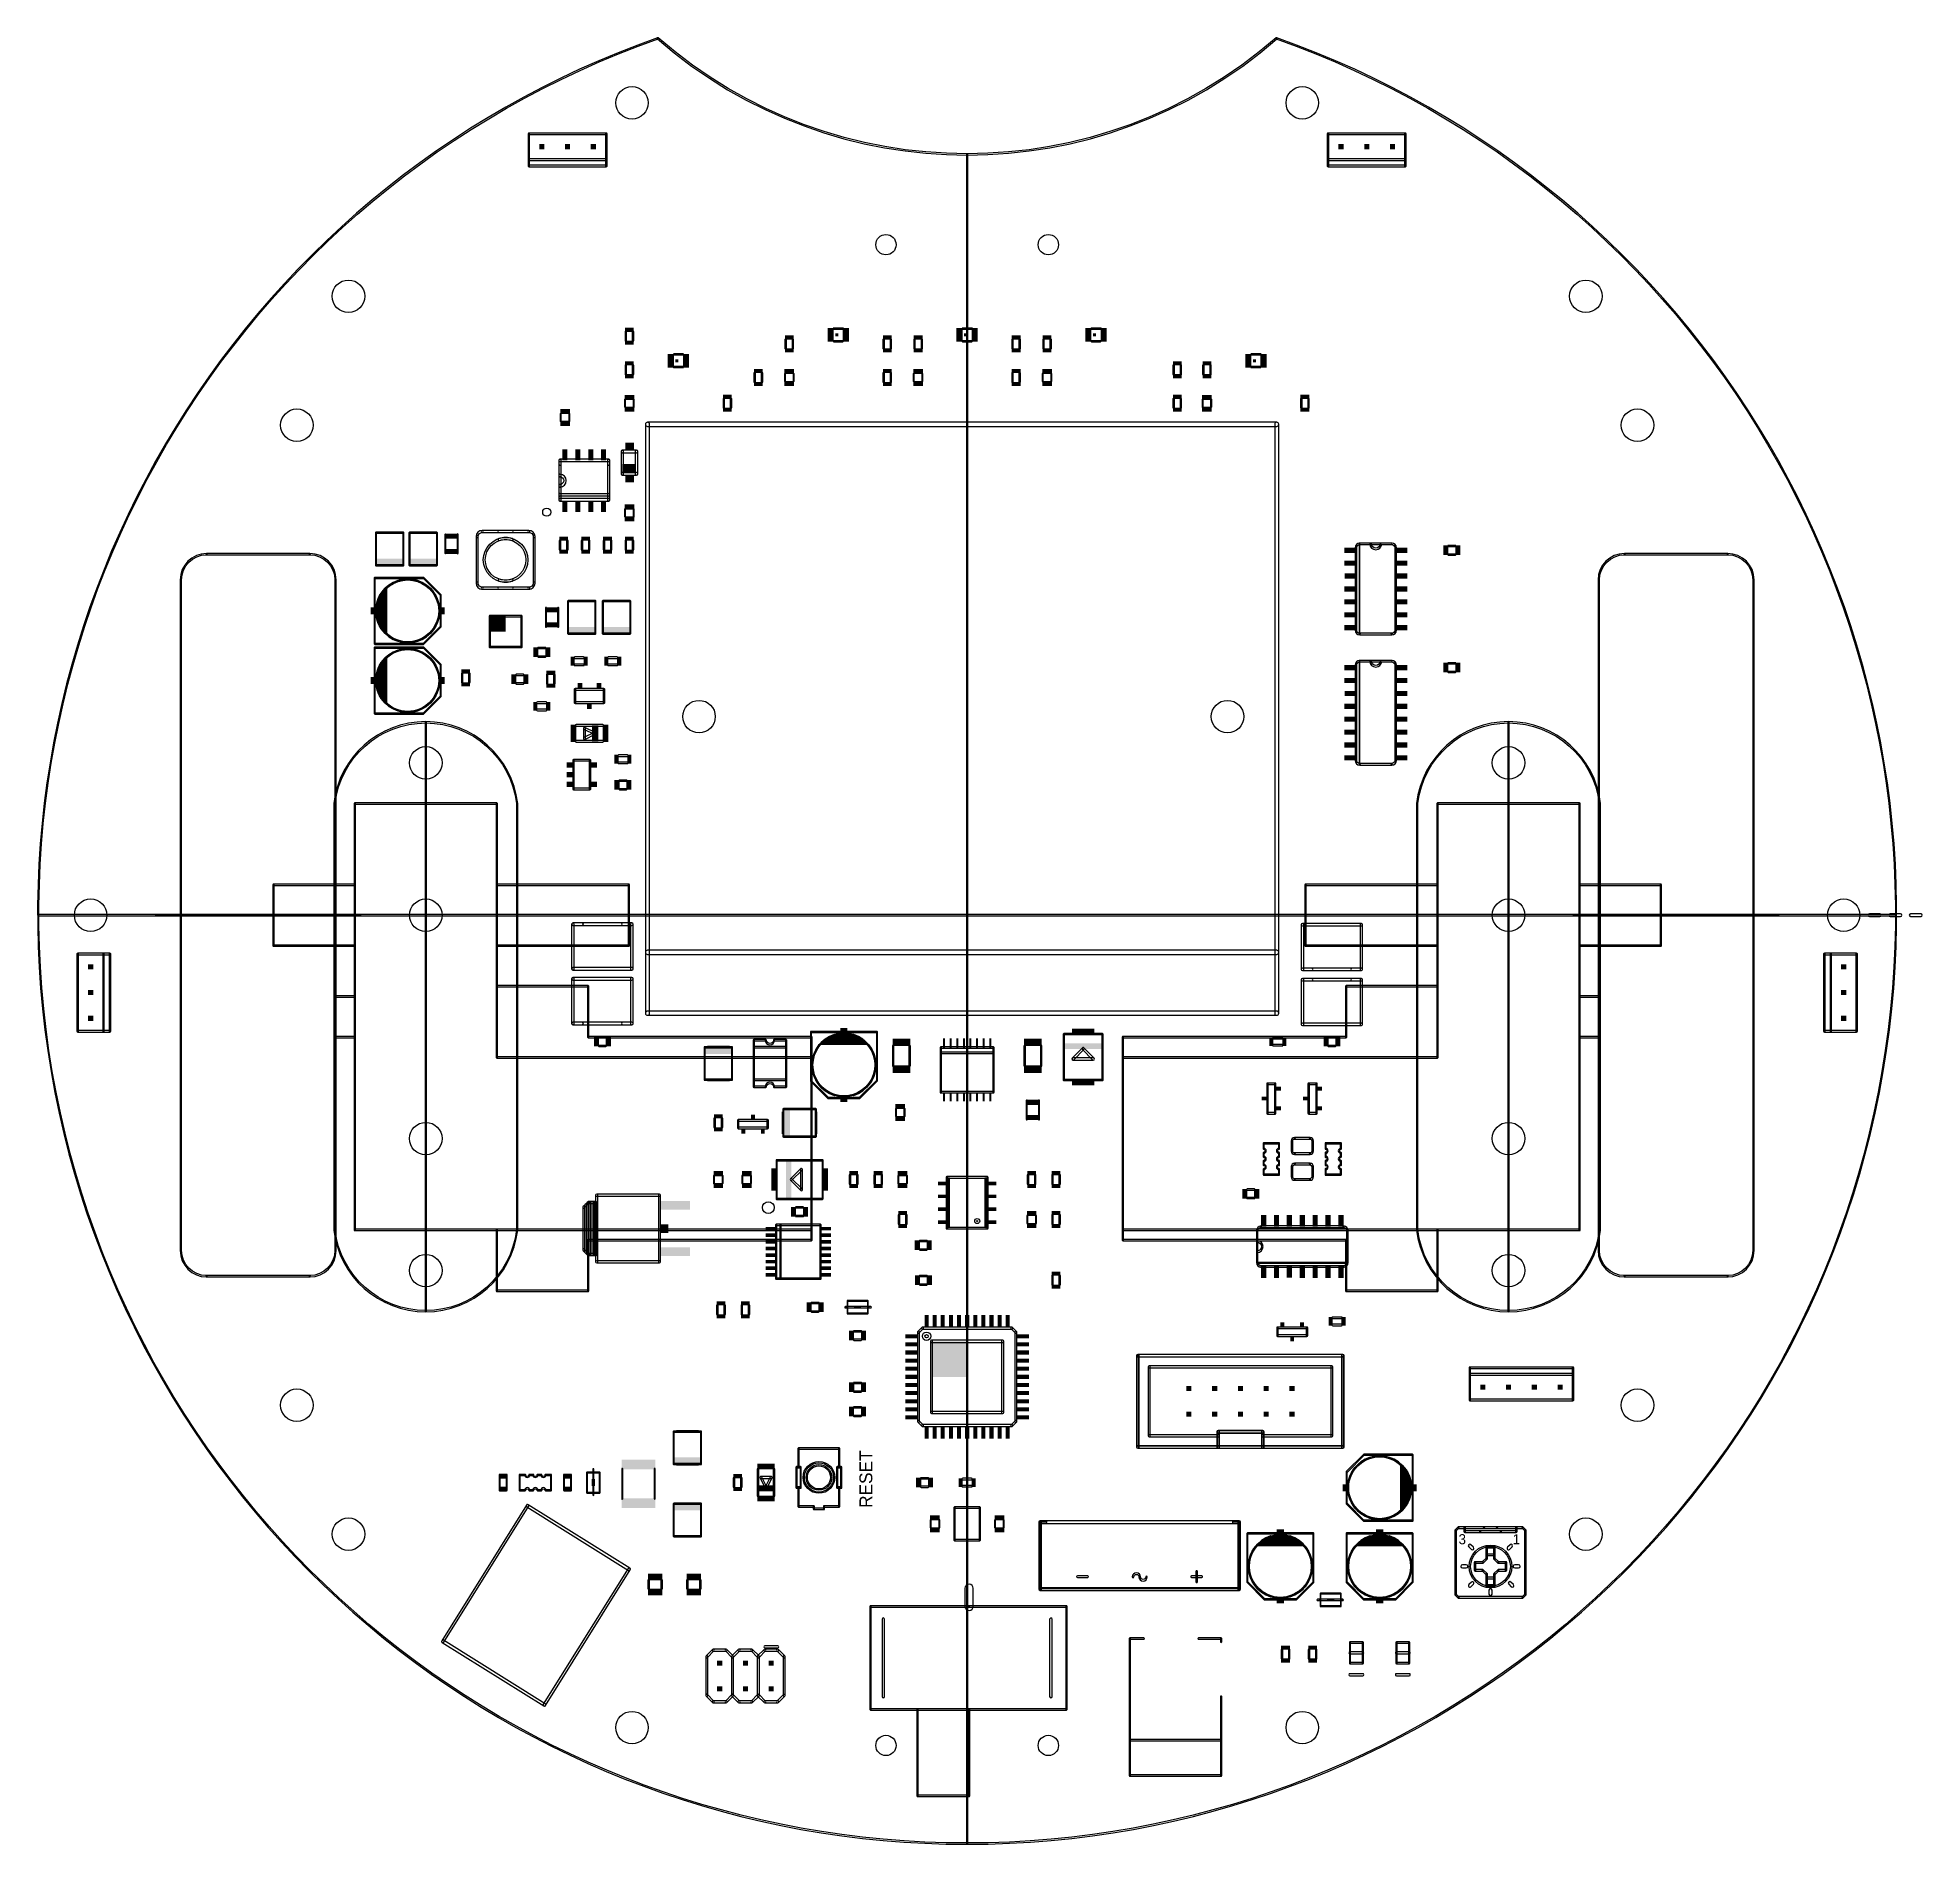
# Model space of a CAD drawing. Extents: x -92 to 94, y -92 to 86.
import ezdxf
from ezdxf.enums import TextEntityAlignment as Align

# ---------------------------------------------------------------- set-up
doc = ezdxf.new("R2010")
doc.units = 0
for name, color, linetype in [('20', 178, 'CONTINUOUS'), ('21', 6, 'CONTINUOUS'), ('51', 251, 'CONTINUOUS')]:
    doc.layers.add(name, color=color, linetype=linetype)

msp = doc.modelspace()

# ---------------------------------------------------------------- texts
at = {"layer": '21'}
msp.add_text('RESET', height=1.27, rotation=90, dxfattribs=at).set_placement((-9.343, -58.372))
for s, p in [('3', (49.149, -60.96)), ('1', (54.483, -60.96))]:
    msp.add_text(s, height=0.9906, dxfattribs=at).set_placement(p, align=Align.TOP_RIGHT)

# ---------------------------------------------------------------- blocks, each defined once
blk = doc.blocks.new('RECT')
blk.add_solid([(-0.5, -0.5), (0.5, -0.5), (-0.5, 0.5), (0.5, 0.5)])

# ---------------------------------------------------------------- linework, layer by layer
at = {"layer": '20'}
for points in [[(-30.4589, 86.3001, 1), (-30.5011, 86.4199, 5.8333), (30.5011, 86.4199, 1), (30.4589, 86.3001, -5.8333)], [(-30.4382, 86.4078, 1), (-30.5218, 86.3122, 0.375), (30.5218, 86.3122, 1), (30.4382, 86.4078, -0.375)], [(-74.93, 35.4965, 1), (-74.93, 35.6235, 0.4142), (-77.5335, 33.02, 1), (-77.4065, 33.02, -0.4142)], [(-74.93, 35.4965, 1), (-74.93, 35.6235, 0.4142), (-77.5335, 33.02, 1), (-77.4065, 33.02, -0.4142)], [(-74.93, 35.4965, 1), (-74.93, 35.6235, 0.4142), (-77.5335, 33.02, 1), (-77.4065, 33.02, -0.4142)], [(-74.93, 35.4965), (-64.77, 35.4965, 1), (-64.77, 35.6235), (-74.93, 35.6235, 1)], [(-62.2935, 33.02, 1), (-62.1665, 33.02, 0.4142), (-64.77, 35.6235, 1), (-64.77, 35.4965, -0.4142)], [(-62.2935, 33.02, 1), (-62.1665, 33.02, 0.4142), (-64.77, 35.6235, 1), (-64.77, 35.4965, -0.4142)], [(-62.2935, 33.02, 1), (-62.1665, 33.02, 0.4142), (-64.77, 35.6235, 1), (-64.77, 35.4965, -0.4142)], [(64.77, 35.4965, 1), (64.77, 35.6235, 0.4142), (62.1665, 33.02, 1), (62.2935, 33.02, -0.4142)], [(64.77, 35.4965, 1), (64.77, 35.6235, 0.4142), (62.1665, 33.02, 1), (62.2935, 33.02, -0.4142)], [(64.77, 35.4965, 1), (64.77, 35.6235, 0.4142), (62.1665, 33.02, 1), (62.2935, 33.02, -0.4142)], [(64.77, 35.4965), (74.93, 35.4965, 1), (74.93, 35.6235), (64.77, 35.6235, 1)], [(77.4065, 33.02, 1), (77.5335, 33.02, 0.4142), (74.93, 35.6235, 1), (74.93, 35.4965, -0.4142)], [(77.4065, 33.02, 1), (77.5335, 33.02, 0.4142), (74.93, 35.6235, 1), (74.93, 35.4965, -0.4142)], [(77.4065, 33.02, 1), (77.5335, 33.02, 0.4142), (74.93, 35.6235, 1), (74.93, 35.4965, -0.4142)], [(-77.4065, -33.02), (-77.4065, 33.02, 1), (-77.5335, 33.02), (-77.5335, -33.02, 1)], [(-62.2935, 33.02), (-62.2935, -33.02, 1), (-62.1665, -33.02), (-62.1665, 33.02, 1)], [(62.2935, -33.02), (62.2935, 33.02, 1), (62.1665, 33.02), (62.1665, -33.02, 1)], [(77.4065, 33.02), (77.4065, -33.02, 1), (77.5335, -33.02), (77.5335, 33.02, 1)], [(-77.4065, -33.02, 1), (-77.5335, -33.02, 0.4142), (-74.93, -35.6235, 1), (-74.93, -35.4965, -0.4142)], [(-77.4065, -33.02, 1), (-77.5335, -33.02, 0.4142), (-74.93, -35.6235, 1), (-74.93, -35.4965, -0.4142)], [(-77.4065, -33.02, 1), (-77.5335, -33.02, 0.4142), (-74.93, -35.6235, 1), (-74.93, -35.4965, -0.4142)], [(-64.77, -35.4965, 1), (-64.77, -35.6235, 0.4142), (-62.1665, -33.02, 1), (-62.2935, -33.02, -0.4142)], [(-64.77, -35.4965, 1), (-64.77, -35.6235, 0.4142), (-62.1665, -33.02, 1), (-62.2935, -33.02, -0.4142)], [(-64.77, -35.4965, 1), (-64.77, -35.6235, 0.4142), (-62.1665, -33.02, 1), (-62.2935, -33.02, -0.4142)], [(62.2935, -33.02, 1), (62.1665, -33.02, 0.4142), (64.77, -35.6235, 1), (64.77, -35.4965, -0.4142)], [(62.2935, -33.02, 1), (62.1665, -33.02, 0.4142), (64.77, -35.6235, 1), (64.77, -35.4965, -0.4142)], [(62.2935, -33.02, 1), (62.1665, -33.02, 0.4142), (64.77, -35.6235, 1), (64.77, -35.4965, -0.4142)], [(74.93, -35.4965, 1), (74.93, -35.6235, 0.4142), (77.5335, -33.02, 1), (77.4065, -33.02, -0.4142)], [(74.93, -35.4965, 1), (74.93, -35.6235, 0.4142), (77.5335, -33.02, 1), (77.4065, -33.02, -0.4142)], [(74.93, -35.4965, 1), (74.93, -35.6235, 0.4142), (77.5335, -33.02, 1), (77.4065, -33.02, -0.4142)], [(-64.77, -35.4965), (-74.93, -35.4965, 1), (-74.93, -35.6235), (-64.77, -35.6235, 1)], [(74.93, -35.4965), (64.77, -35.4965, 1), (64.77, -35.6235), (74.93, -35.6235, 1)]]:
    msp.add_lwpolyline(points, format="xyb", close=True, dxfattribs=at)
for centre, radius in [((-33.02, 80.01), 1.6), ((33.02, 80.01), 1.6), ((-8, 66.04), 1), ((8, 66.04), 1), ((-60.96, 60.96), 1.6), ((60.96, 60.96), 1.6), ((-66.04, 48.26), 1.6), ((66.04, 48.26), 1.6), ((-26.416, 19.558), 1.6), ((25.654, 19.558), 1.6), ((-53.34, 15), 1.6), ((53.34, 15), 1.6), ((-86.36, 0), 1.6), ((-53.34, 0), 1.6), ((53.34, 0), 1.6), ((86.36, 0), 1.6), ((-53.34, -22), 1.6), ((53.34, -22), 1.6), ((-53.34, -35), 1.6), ((53.34, -35), 1.6), ((-66.04, -48.26), 1.6), ((66.04, -48.26), 1.6), ((-60.96, -60.96), 1.6), ((60.96, -60.96), 1.6), ((-33.02, -80.01), 1.6), ((33.02, -80.01), 1.6), ((-8, -81.77), 1), ((8, -81.77), 1)]:
    msp.add_circle(centre, radius, dxfattribs=at)
at = {"layer": '21'}
for points in [[(-35.56, 77.0382), (-43.18, 77.0382, 1), (-43.18, 76.8858), (-35.56, 76.8858, 1)], [(-43.1038, 74.422), (-43.1038, 76.962, 1), (-43.2562, 76.962), (-43.2562, 74.422, 1)], [(-35.6362, 76.962), (-35.6362, 74.422, 1), (-35.4838, 74.422), (-35.4838, 76.962, 1)], [(43.18, 77.0382), (35.56, 77.0382, 1), (35.56, 76.8858), (43.18, 76.8858, 1)], [(35.6362, 74.422), (35.6362, 76.962, 1), (35.4838, 76.962), (35.4838, 74.422, 1)], [(43.1038, 76.962), (43.1038, 74.422, 1), (43.2562, 74.422), (43.2562, 76.962, 1)], [(-43.18, 74.3458), (-35.56, 74.3458, 1), (-35.56, 74.4982), (-43.18, 74.4982, 1)], [(-43.1038, 73.787), (-43.1038, 74.422, 1), (-43.2562, 74.422), (-43.2562, 73.787, 1)], [(-35.6362, 74.422), (-35.6362, 73.787, 1), (-35.4838, 73.787), (-35.4838, 74.422, 1)], [(35.56, 74.3458), (43.18, 74.3458, 1), (43.18, 74.4982), (35.56, 74.4982, 1)], [(35.6362, 73.787), (35.6362, 74.422, 1), (35.4838, 74.422), (35.4838, 73.787, 1)], [(43.1038, 74.422), (43.1038, 73.787, 1), (43.2562, 73.787), (43.2562, 74.422, 1)], [(-43.18, 73.7108), (-35.56, 73.7108, 1), (-35.56, 73.8632), (-43.18, 73.8632, 1)], [(35.56, 73.7108), (43.18, 73.7108, 1), (43.18, 73.8632), (35.56, 73.8632, 1)], [(30.504, 48.5512), (-31.496, 48.5512, 1), (-31.496, 48.1448), (30.504, 48.1448, 1)], [(-31.6992, 48.348), (-31.6992, -9.652, 1), (-31.2928, -9.652), (-31.2928, 48.348, 1)], [(30.7072, -9.652), (30.7072, 48.348, 1), (30.3008, 48.348), (30.3008, -9.652, 1)], [(-40.246, 44.199), (-40.246, 43.299, 1), (-39.992, 43.299), (-39.992, 44.199, 1)], [(-40.246, 43.299), (-40.246, 42.299, 1), (-39.992, 42.299), (-39.992, 43.299, 1)], [(-40.119, 42.426, 1), (-40.119, 42.172, 1), (-40.119, 43.426, 1), (-40.119, 43.172, -1)], [(-35.446, 44.199), (-35.446, 41.399, 1), (-35.192, 41.399), (-35.192, 44.199, 1)], [(-40.246, 42.299), (-40.246, 41.399, 1), (-39.992, 41.399), (-39.992, 42.299, 1)], [(-44.824, 37.898), (-46.124, 37.898, 1), (-46.124, 37.698), (-44.824, 37.698, 1)], [(-44.8549, 36.9029, 1), (-44.7931, 37.0931, 0.1584), (-46.1549, 37.0931, 1), (-46.0931, 36.9029, -0.1584)], [(38.6842, 36.4998, 1), (38.6842, 36.6522, 0.4142), (38.227, 36.195, 1), (38.3794, 36.195, -0.4142)], [(39.751, 36.6522), (38.6842, 36.6522, 1), (38.6842, 36.4998), (39.751, 36.4998, 1)], [(38.6334, 36.576), (38.6334, 27.686, 1), (38.6842, 27.686), (38.6842, 36.576, 1)], [(40.767, 36.6522), (39.751, 36.6522, 1), (39.751, 36.4998), (40.767, 36.4998, 1)], [(39.8272, 36.576, 1), (39.6748, 36.576, 1), (40.8432, 36.576, 1), (40.6908, 36.576, -1)], [(41.8338, 36.6522), (40.767, 36.6522, 1), (40.767, 36.4998), (41.8338, 36.4998, 1)], [(42.1386, 36.195, 1), (42.291, 36.195, 0.4142), (41.8338, 36.6522, 1), (41.8338, 36.4998, -0.4142)], [(-58.3172, 30.922), (-58.3172, 33.222, 1), (-58.4188, 33.222), (-58.4188, 30.922, 1)], [(-58.368, 33.1712), (-53.568, 33.1712, 1), (-53.568, 33.2728), (-58.368, 33.2728, 1)], [(-52.2164, 30.9064, 1), (-52.1196, 30.9376, 0.7285), (-58.1164, 30.9376, 1), (-58.0196, 30.9064, -0.7285)], [(-53.6039, 33.1861), (-51.9039, 31.4861, 1), (-51.8321, 31.5579), (-53.5321, 33.2579, 1)], [(-51.9188, 31.522), (-51.9188, 30.922, 1), (-51.8172, 30.922), (-51.8172, 31.522, 1)], [(-46.0931, 33.0931, 1), (-46.1549, 32.9029, 0.1584), (-44.7931, 32.9029, 1), (-44.8549, 33.0931, -0.1584)], [(-46.124, 32.098), (-44.824, 32.098, 1), (-44.824, 32.298), (-46.124, 32.298, 1)], [(-58.3172, 26.722), (-58.3172, 29.022, 1), (-58.4188, 29.022), (-58.4188, 26.722, 1)], [(-58.0196, 29.0376, 1), (-58.1164, 29.0064, 0.7285), (-52.1196, 29.0064, 1), (-52.2164, 29.0376, -0.7285)], [(-51.9039, 28.4579), (-53.6039, 26.7579, 1), (-53.5321, 26.6861), (-51.8321, 28.3861, 1)], [(-51.9188, 29.022), (-51.9188, 28.422, 1), (-51.8172, 28.422), (-51.8172, 29.022, 1)], [(38.3794, 28.067, 1), (38.227, 28.067, 0.4142), (38.6842, 27.6098, 1), (38.6842, 27.7622, -0.4142)], [(41.8338, 27.7622, 1), (41.8338, 27.6098, 0.4142), (42.291, 28.067, 1), (42.1386, 28.067, -0.4142)], [(-53.568, 26.7728), (-58.368, 26.7728, 1), (-58.368, 26.6712), (-53.568, 26.6712, 1)], [(-58.3172, 24.064), (-58.3172, 26.364, 1), (-58.4188, 26.364), (-58.4188, 24.064, 1)], [(-58.368, 26.3132), (-53.568, 26.3132, 1), (-53.568, 26.4148), (-58.368, 26.4148, 1)], [(-52.2164, 24.0484, 1), (-52.1196, 24.0796, 0.7285), (-58.1164, 24.0796, 1), (-58.0196, 24.0484, -0.7285)], [(-53.6039, 26.3281), (-51.9039, 24.6281, 1), (-51.8321, 24.6999), (-53.5321, 26.3999, 1)], [(38.6842, 27.6098), (41.8338, 27.6098, 1), (41.8338, 27.7622), (38.6842, 27.7622, 1)], [(-51.9188, 24.664), (-51.9188, 24.064, 1), (-51.8172, 24.064), (-51.8172, 24.664, 1)], [(38.6842, 24.9428, 1), (38.6842, 25.0952, 0.4142), (38.227, 24.638, 1), (38.3794, 24.638, -0.4142)], [(38.227, 24.638), (38.227, 15.24, 1), (38.3794, 15.24), (38.3794, 24.638, 1)], [(39.751, 25.0952), (38.6842, 25.0952, 1), (38.6842, 24.9428), (39.751, 24.9428, 1)], [(38.6334, 25.019), (38.6334, 14.859, 1), (38.6842, 14.859), (38.6842, 25.019, 1)], [(40.767, 25.0952), (39.751, 25.0952, 1), (39.751, 24.9428), (40.767, 24.9428, 1)], [(39.8272, 25.019, 1), (39.6748, 25.019, 1), (40.8432, 25.019, 1), (40.6908, 25.019, -1)], [(41.8338, 25.0952), (40.767, 25.0952, 1), (40.767, 24.9428), (41.8338, 24.9428, 1)], [(42.1386, 24.638, 1), (42.291, 24.638, 0.4142), (41.8338, 25.0952, 1), (41.8338, 24.9428, -0.4142)], [(42.291, 15.24), (42.291, 24.638, 1), (42.1386, 24.638), (42.1386, 15.24, 1)], [(-58.3172, 19.864), (-58.3172, 22.164, 1), (-58.4188, 22.164), (-58.4188, 19.864, 1)], [(-58.0196, 22.1796, 1), (-58.1164, 22.1484, 0.7285), (-52.1196, 22.1484, 1), (-52.2164, 22.1796, -0.7285)], [(-51.9039, 21.5999), (-53.6039, 19.8999, 1), (-53.5321, 19.8281), (-51.8321, 21.5281, 1)], [(-51.9188, 22.164), (-51.9188, 21.564, 1), (-51.8172, 21.564), (-51.8172, 22.164, 1)], [(-44.4031, 10.9926, 1), (-44.2769, 11.0074, 0.8889), (-62.4031, 11.0074, 1), (-62.2769, 10.9926, -0.8889)], [(-53.568, 19.9148), (-58.368, 19.9148, 1), (-58.368, 19.8132), (-53.568, 19.8132, 1)], [(62.2769, 10.9926, 1), (62.4031, 11.0074, 0.8889), (44.2769, 11.0074, 1), (44.4031, 10.9926, -0.8889)], [(-36.6656, 17.9979), (-37.6656, 18.4979, 1), (-37.7564, 18.3161), (-36.7564, 17.8161, 1)], [(-37.8126, 18.407), (-37.8126, 17.407, 1), (-37.6094, 17.407), (-37.6094, 18.407, 1)], [(-37.6656, 17.3161), (-36.6656, 17.8161, 1), (-36.7564, 17.9979), (-37.7564, 17.4979, 1)], [(-38.783, 15.1888), (-37.163, 15.1888, 1), (-37.163, 15.3412), (-38.783, 15.3412, 1)], [(-38.7068, 15.171), (-38.7068, 15.265, 1), (-38.8592, 15.265), (-38.8592, 15.171, 1)], [(-37.2392, 15.265), (-37.2392, 15.171, 1), (-37.0868, 15.171), (-37.0868, 15.265, 1)], [(38.3794, 15.24, 1), (38.227, 15.24, 0.4142), (38.6842, 14.7828, 1), (38.6842, 14.9352, -0.4142)], [(38.6842, 14.7828), (41.8338, 14.7828, 1), (41.8338, 14.9352), (38.6842, 14.9352, 1)], [(41.8338, 14.9352, 1), (41.8338, 14.7828, 0.4142), (42.291, 15.24, 1), (42.1386, 15.24, -0.4142)], [(-38.7068, 14.271), (-38.7068, 14.365, 1), (-38.8592, 14.365), (-38.8592, 14.271, 1)], [(-38.7068, 13.321), (-38.7068, 13.415, 1), (-38.8592, 13.415), (-38.8592, 13.321, 1)], [(-37.2392, 14.365), (-37.2392, 13.321, 1), (-37.0868, 13.321), (-37.0868, 14.365, 1)], [(-38.7068, 12.421), (-38.7068, 12.515, 1), (-38.8592, 12.515), (-38.8592, 12.421, 1)], [(-37.163, 12.4972), (-38.783, 12.4972, 1), (-38.783, 12.3448), (-37.163, 12.3448, 1)], [(-37.2392, 12.515), (-37.2392, 12.421, 1), (-37.0868, 12.421), (-37.0868, 12.515, 1)], [(-62.4035, 11), (-62.4035, -31, 1), (-62.2765, -31), (-62.2765, 11, 1)], [(-44.4035, 11), (-44.4035, -31, 1), (-44.2765, -31), (-44.2765, 11, 1)], [(44.2765, 11), (44.2765, -31, 1), (44.4035, -31), (44.4035, 11, 1)], [(62.2765, 11), (62.2765, -31, 1), (62.4035, -31), (62.4035, 11, 1)], [(-38.714, -5.29), (-38.714, -0.89, 1), (-38.968, -0.89), (-38.968, -5.29, 1)], [(-38.841, -1.017), (-37.941, -1.017, 1), (-37.941, -0.763), (-38.841, -0.763, 1)], [(-33.041, -0.763), (-33.941, -0.763, 1), (-33.941, -1.017), (-33.041, -1.017, 1)], [(-32.914, -5.29), (-32.914, -0.89, 1), (-33.168, -0.89), (-33.168, -5.29, 1)], [(33.041, -1.06), (38.841, -1.06, 1), (38.841, -0.806), (33.041, -0.806, 1)], [(32.914, -0.933), (32.914, -5.333, 1), (33.168, -5.333), (33.168, -0.933, 1)], [(38.714, -0.933), (38.714, -5.333, 1), (38.968, -5.333), (38.968, -0.933, 1)], [(-87.63, -3.8862), (-85.09, -3.8862, 1), (-85.09, -3.7338), (-87.63, -3.7338, 1)], [(-87.7062, -3.81), (-87.7062, -11.43, 1), (-87.5538, -11.43), (-87.5538, -3.81, 1)], [(-85.0138, -11.43), (-85.0138, -3.81, 1), (-85.1662, -3.81), (-85.1662, -11.43, 1)], [(-85.09, -3.8862), (-84.455, -3.8862, 1), (-84.455, -3.7338), (-85.09, -3.7338, 1)], [(-84.3788, -11.43), (-84.3788, -3.81, 1), (-84.5312, -3.81), (-84.5312, -11.43, 1)], [(-33.041, -5.163), (-38.841, -5.163, 1), (-38.841, -5.417), (-33.041, -5.417, 1)], [(33.041, -5.46), (33.941, -5.46, 1), (33.941, -5.206), (33.041, -5.206, 1)], [(38.841, -5.206), (37.941, -5.206, 1), (37.941, -5.46), (38.841, -5.46, 1)], [(84.3788, -3.81), (84.3788, -11.43, 1), (84.5312, -11.43), (84.5312, -3.81, 1)], [(84.455, -3.8862), (85.09, -3.8862, 1), (85.09, -3.7338), (84.455, -3.7338, 1)], [(85.0138, -3.81), (85.0138, -11.43, 1), (85.1662, -11.43), (85.1662, -3.81, 1)], [(85.09, -3.8862), (87.63, -3.8862, 1), (87.63, -3.7338), (85.09, -3.7338, 1)], [(87.7062, -11.43), (87.7062, -3.81, 1), (87.5538, -3.81), (87.5538, -11.43, 1)], [(-38.841, -6.394), (-33.041, -6.394, 1), (-33.041, -6.14), (-38.841, -6.14, 1)], [(-38.968, -6.267), (-38.968, -10.667, 1), (-38.714, -10.667), (-38.714, -6.267, 1)], [(-33.168, -6.267), (-33.168, -10.667, 1), (-32.914, -10.667), (-32.914, -6.267, 1)], [(33.168, -10.751), (33.168, -6.351, 1), (32.914, -6.351), (32.914, -10.751, 1)], [(33.041, -6.478), (33.941, -6.478, 1), (33.941, -6.224), (33.041, -6.224, 1)], [(38.841, -6.224), (37.941, -6.224, 1), (37.941, -6.478), (38.841, -6.478, 1)], [(38.968, -10.751), (38.968, -6.351, 1), (38.714, -6.351), (38.714, -10.751, 1)], [(-38.841, -10.794), (-37.941, -10.794, 1), (-37.941, -10.54), (-38.841, -10.54, 1)], [(-33.041, -10.54), (-33.941, -10.54, 1), (-33.941, -10.794), (-33.041, -10.794, 1)], [(-31.496, -9.8552), (30.504, -9.8552, 1), (30.504, -9.4488), (-31.496, -9.4488, 1)], [(38.841, -10.624), (33.041, -10.624, 1), (33.041, -10.878), (38.841, -10.878, 1)], [(-85.09, -11.3538), (-87.63, -11.3538, 1), (-87.63, -11.5062), (-85.09, -11.5062, 1)], [(-84.455, -11.3538), (-85.09, -11.3538, 1), (-85.09, -11.5062), (-84.455, -11.5062, 1)], [(-15.3442, -16.3), (-15.3442, -11.5, 1), (-15.4458, -11.5), (-15.4458, -16.3, 1)], [(-15.395, -11.5508), (-13.095, -11.5508, 1), (-13.095, -11.4492), (-15.395, -11.4492, 1)], [(-13.0794, -11.8484, 1), (-13.1106, -11.7516, 0.7285), (-13.1106, -17.7484, 1), (-13.0794, -17.6516, -0.7285)], [(-11.2106, -17.6516, 1), (-11.1794, -17.7484, 0.7285), (-11.1794, -11.7516, 1), (-11.2106, -11.8484, -0.7285)], [(-11.195, -11.5508), (-8.895, -11.5508, 1), (-8.895, -11.4492), (-11.195, -11.4492, 1)], [(-8.9458, -11.5), (-8.9458, -16.3, 1), (-8.8442, -16.3), (-8.8442, -11.5, 1)], [(9.4742, -11.7094), (9.4742, -16.2306, 1), (9.5758, -16.2306), (9.5758, -11.7094, 1)], [(13.2842, -11.7094), (13.2842, -16.2306, 1), (13.3858, -16.2306), (13.3858, -11.7094, 1)], [(85.09, -11.3538), (84.455, -11.3538, 1), (84.455, -11.5062), (85.09, -11.5062, 1)], [(87.63, -11.3538), (85.09, -11.3538, 1), (85.09, -11.5062), (87.63, -11.5062, 1)], [(11.3573, -13.069), (10.3573, -14.092, 1), (10.5027, -14.234), (11.5027, -13.211, 1)], [(10.43, -14.2646), (12.43, -14.2646, 1), (12.43, -14.0614), (10.43, -14.0614, 1)], [(12.5027, -14.092), (11.5027, -13.069, 1), (11.3573, -13.211), (12.3573, -14.234, 1)], [(-13.6591, -17.9641), (-15.3591, -16.2641, 1), (-15.4309, -16.3359), (-13.7309, -18.0359, 1)], [(-8.9309, -16.2641), (-10.6309, -17.9641, 1), (-10.5591, -18.0359), (-8.8591, -16.3359, 1)], [(29.6672, -19.5072), (29.6672, -16.6116, 1), (29.5148, -16.6116), (29.5148, -19.5072, 1)], [(29.591, -16.6878), (30.353, -16.6878, 1), (30.353, -16.5354), (29.591, -16.5354, 1)], [(30.2768, -16.6116), (30.2768, -19.5072, 1), (30.4292, -19.5072), (30.4292, -16.6116, 1)], [(33.7312, -19.5072), (33.7312, -16.6116, 1), (33.5788, -16.6116), (33.5788, -19.5072, 1)], [(33.655, -16.6878), (34.417, -16.6878, 1), (34.417, -16.5354), (33.655, -16.5354, 1)], [(34.3408, -16.6116), (34.3408, -19.5072, 1), (34.4932, -19.5072), (34.4932, -16.6116, 1)], [(-13.095, -17.9492), (-13.695, -17.9492, 1), (-13.695, -18.0508), (-13.095, -18.0508, 1)], [(-10.595, -17.9492), (-11.195, -17.9492, 1), (-11.195, -18.0508), (-10.595, -18.0508, 1)], [(-22.479, -20.955), (-22.479, -20.193, 1), (-22.6314, -20.193), (-22.6314, -20.955, 1)], [(-22.5552, -20.2692), (-19.6596, -20.2692, 1), (-19.6596, -20.1168), (-22.5552, -20.1168, 1)], [(-19.7358, -20.193), (-19.7358, -20.955, 1), (-19.5834, -20.955), (-19.5834, -20.193, 1)], [(30.353, -19.431), (29.591, -19.431, 1), (29.591, -19.5834), (30.353, -19.5834, 1)], [(34.417, -19.431), (33.655, -19.431, 1), (33.655, -19.5834), (34.417, -19.5834, 1)], [(-19.6596, -20.8788), (-22.5552, -20.8788, 1), (-22.5552, -21.0312), (-19.6596, -21.0312, 1)], [(32.258, -22.0472, 1), (32.258, -21.8948, 0.4142), (31.9278, -22.225, 1), (32.0802, -22.225, -0.4142)], [(32.0802, -23.241), (32.0802, -22.225, 1), (31.9278, -22.225), (31.9278, -23.241, 1)], [(32.258, -22.0472), (33.782, -22.0472, 1), (33.782, -21.8948), (32.258, -21.8948, 1)], [(33.9598, -22.225, 1), (34.1122, -22.225, 0.4142), (33.782, -21.8948, 1), (33.782, -22.0472, -0.4142)], [(34.1122, -23.241), (34.1122, -22.225, 1), (33.9598, -22.225), (33.9598, -23.241, 1)], [(-18.7706, -24.1808), (-14.2494, -24.1808, 1), (-14.2494, -24.0792), (-18.7706, -24.0792, 1)], [(32.0802, -23.241, 1), (31.9278, -23.241, 0.4142), (32.258, -23.5712, 1), (32.258, -23.4188, -0.4142)], [(33.782, -23.4188), (32.258, -23.4188, 1), (32.258, -23.5712), (33.782, -23.5712, 1)], [(33.782, -23.4188, 1), (33.782, -23.5712, 0.4142), (34.1122, -23.241, 1), (33.9598, -23.241, -0.4142)], [(-16.388, -24.9623), (-17.411, -25.9623, 1), (-17.269, -26.1077), (-16.246, -25.1077, 1)], [(-17.411, -26.1077), (-16.388, -27.1077, 1), (-16.246, -26.9623), (-17.269, -25.9623, 1)], [(-16.2154, -27.035), (-16.2154, -25.035, 1), (-16.4186, -25.035), (-16.4186, -27.035, 1)], [(2, -25.7448), (-2, -25.7448, 1), (-2, -25.8972), (2, -25.8972, 1)], [(-1.9238, -30.821), (-1.9238, -25.821, 1), (-2.0762, -25.821), (-2.0762, -30.821, 1)], [(2.0762, -30.821), (2.0762, -25.821, 1), (1.9238, -25.821), (1.9238, -30.821, 1)], [(32.258, -24.5872, 1), (32.258, -24.4348, 0.4142), (31.9278, -24.765, 1), (32.0802, -24.765, -0.4142)], [(32.0802, -25.781), (32.0802, -24.765, 1), (31.9278, -24.765), (31.9278, -25.781, 1)], [(32.0802, -25.781, 1), (31.9278, -25.781, 0.4142), (32.258, -26.1112, 1), (32.258, -25.9588, -0.4142)], [(32.258, -24.5872), (33.782, -24.5872, 1), (33.782, -24.4348), (32.258, -24.4348, 1)], [(33.782, -25.9588), (32.258, -25.9588, 1), (32.258, -26.1112), (33.782, -26.1112, 1)], [(33.9598, -24.765, 1), (34.1122, -24.765, 0.4142), (33.782, -24.4348, 1), (33.782, -24.5872, -0.4142)], [(33.782, -25.9588, 1), (33.782, -26.1112, 0.4142), (34.1122, -25.781, 1), (33.9598, -25.781, -0.4142)], [(34.1122, -25.781), (34.1122, -24.765, 1), (33.9598, -24.765), (33.9598, -25.781, 1)], [(-36.5014, -27.686), (-30.307, -27.6856, 1), (-30.307, -27.4824), (-36.5014, -27.4828, 1)], [(-30.4086, -27.584), (-30.4086, -34.138, 1), (-30.2054, -34.138), (-30.2054, -27.584, 1)], [(-18.7706, -27.9908), (-14.2494, -27.9908, 1), (-14.2494, -27.8892), (-18.7706, -27.8892, 1)], [(-62.2769, -30.9926, 1), (-62.4031, -31.0074, 0.8889), (-44.2769, -31.0074, 1), (-44.4031, -30.9926, -0.8889)], [(-14.487, -30.4335), (-18.787, -30.4335, 1), (-18.787, -30.5605), (-14.487, -30.5605, 1)], [(-2, -30.8972), (2, -30.8972, 1), (2, -30.7448), (-2, -30.7448, 1)], [(28.956, -30.7594, 1), (28.956, -30.607, 0.4142), (28.4988, -31.0642, 1), (28.6512, -31.0642, -0.4142)], [(28.4988, -31.0642), (28.4988, -32.131, 1), (28.6512, -32.131), (28.6512, -31.0642, 1)], [(37.3888, -31.0642, 1), (37.5412, -31.0642, 0.4142), (37.084, -30.607, 1), (37.084, -30.7594, -0.4142)], [(37.5412, -34.2138), (37.5412, -31.0642, 1), (37.3888, -31.0642), (37.3888, -34.2138, 1)], [(44.4031, -30.9926, 1), (44.2769, -31.0074, 0.8889), (62.4031, -31.0074, 1), (62.2769, -30.9926, -0.8889)], [(28.4988, -32.131), (28.4988, -33.147, 1), (28.6512, -33.147), (28.6512, -32.131, 1)], [(28.575, -33.0708, 1), (28.575, -33.2232, 1), (28.575, -32.0548, 1), (28.575, -32.2072, -1)], [(28.4988, -33.147), (28.4988, -34.2138, 1), (28.6512, -34.2138), (28.6512, -33.147, 1)], [(-30.307, -34.0364), (-36.5014, -34.036, 1), (-36.5014, -34.2392), (-30.307, -34.2396, 1)], [(28.6512, -34.2138, 1), (28.4988, -34.2138, 0.4142), (28.956, -34.671, 1), (28.956, -34.5186, -0.4142)], [(28.575, -34.2646), (37.465, -34.2646, 1), (37.465, -34.2138), (28.575, -34.2138, 1)], [(37.084, -34.5186, 1), (37.084, -34.671, 0.4142), (37.5412, -34.2138, 1), (37.3888, -34.2138, -0.4142)], [(-14.487, -35.7335), (-18.787, -35.7335, 1), (-18.787, -35.8605), (-14.487, -35.8605, 1)], [(-9.495, -38.5445), (-11.995, -38.5445, 1), (-11.995, -38.6715), (-9.495, -38.6715, 1)], [(-11.795, -38.018), (-9.795, -38.018, 1), (-9.795, -37.948), (-11.795, -37.948, 1)], [(-9.795, -39.198), (-11.795, -39.198, 1), (-11.795, -39.268), (-9.795, -39.268, 1)], [(-4.7282, -41.1378), (-4.3282, -40.7378, 1), (-4.4718, -40.5942), (-4.8718, -40.9942, 1)], [(-4.4, -40.7676), (4.4, -40.7676, 1), (4.4, -40.5644), (-4.4, -40.5644, 1)], [(4.3282, -40.7378), (4.7282, -41.1378, 1), (4.8718, -40.9942), (4.4718, -40.5942, 1)], [(30.5816, -40.7162), (33.4772, -40.7162, 1), (33.4772, -40.5638), (30.5816, -40.5638, 1)], [(30.6578, -41.402), (30.6578, -40.64, 1), (30.5054, -40.64), (30.5054, -41.402, 1)], [(33.401, -40.64), (33.401, -41.402, 1), (33.5534, -41.402), (33.5534, -40.64, 1)], [(-4.6984, -49.866), (-4.6984, -41.066, 1), (-4.9016, -41.066), (-4.9016, -49.866, 1)], [(4.6984, -41.066), (4.6984, -49.866, 1), (4.9016, -49.866), (4.9016, -41.066, 1)], [(33.4772, -41.3258), (30.5816, -41.3258, 1), (30.5816, -41.4782), (33.4772, -41.4782, 1)], [(16.824, -43.4806), (37.024, -43.4806, 1), (37.024, -43.2774), (16.824, -43.2774, 1)], [(16.9256, -52.379), (16.9256, -43.479, 1), (16.7224, -43.479), (16.7224, -52.379, 1)], [(36.9224, -43.379), (36.9224, -52.379, 1), (37.1256, -52.379), (37.1256, -43.379, 1)], [(49.6062, -45.212), (49.6062, -44.577, 1), (49.4538, -44.577), (49.4538, -45.212, 1)], [(59.69, -44.5008), (49.53, -44.5008, 1), (49.53, -44.6532), (59.69, -44.6532, 1)], [(59.6138, -44.577), (59.6138, -45.212, 1), (59.7662, -45.212), (59.7662, -44.577, 1)], [(49.6062, -47.752), (49.6062, -45.212, 1), (49.4538, -45.212), (49.4538, -47.752, 1)], [(59.69, -45.1358), (49.53, -45.1358, 1), (49.53, -45.2882), (59.69, -45.2882, 1)], [(59.6138, -45.212), (59.6138, -47.752, 1), (59.7662, -47.752), (59.7662, -45.212, 1)], [(49.53, -47.8282), (59.69, -47.8282, 1), (59.69, -47.6758), (49.53, -47.6758, 1)], [(-4.3282, -50.1942), (-4.7282, -49.7942, 1), (-4.8718, -49.9378), (-4.4718, -50.3378, 1)], [(4.7282, -49.7942), (4.3282, -50.1942, 1), (4.4718, -50.3378), (4.8718, -49.9378, 1)], [(4.4, -50.1644), (-4.4, -50.1644, 1), (-4.4, -50.3676), (4.4, -50.3676, 1)], [(24.8256, -52.379), (24.8256, -50.879, 1), (24.6224, -50.879), (24.6224, -52.379, 1)], [(24.724, -50.9806), (29.124, -50.9806, 1), (29.124, -50.7774), (24.724, -50.7774, 1)], [(29.0224, -50.879), (29.0224, -52.379, 1), (29.2256, -52.379), (29.2256, -50.879, 1)], [(-12.605, -52.4585), (-16.605, -52.4585, 1), (-16.605, -52.5855), (-12.605, -52.5855, 1)], [(-16.5415, -54.372), (-16.5415, -52.522, 1), (-16.6685, -52.522), (-16.6685, -54.372, 1)], [(-12.5415, -54.372), (-12.5415, -52.522, 1), (-12.6685, -52.522), (-12.6685, -54.372, 1)], [(24.724, -52.2774), (16.824, -52.2774, 1), (16.824, -52.4806), (24.724, -52.4806, 1)], [(29.124, -52.2774), (24.724, -52.2774, 1), (24.724, -52.4806), (29.124, -52.4806, 1)], [(37.024, -52.2774), (29.124, -52.2774, 1), (29.124, -52.4806), (37.024, -52.4806, 1)], [(37.4259, -54.8739), (39.1259, -53.1739, 1), (39.0541, -53.1021), (37.3541, -54.8021, 1)], [(43.5416, -55.4536, 1), (43.6384, -55.4224, 0.7285), (37.6416, -55.4224, 1), (37.7384, -55.4536, -0.7285)], [(39.09, -53.1888), (43.89, -53.1888, 1), (43.89, -53.0872), (39.09, -53.0872, 1)], [(43.8392, -53.138), (43.8392, -55.438, 1), (43.9408, -55.438), (43.9408, -53.138, 1)], [(-37.42, -56.88), (-37.42, -54.88, 1), (-37.49, -54.88), (-37.49, -56.88, 1)], [(-36.8935, -54.58), (-36.8935, -57.08, 1), (-36.7665, -57.08), (-36.7665, -54.58, 1)], [(-36.24, -54.88), (-36.24, -56.88, 1), (-36.17, -56.88), (-36.17, -54.88, 1)], [(-20.4029, -55.4254), (-19.9029, -56.4254, 1), (-19.7211, -56.3346), (-20.2211, -55.3346, 1)], [(-19.312, -55.2784), (-20.312, -55.2784, 1), (-20.312, -55.4816), (-19.312, -55.4816, 1)], [(-19.7211, -56.4254), (-19.2211, -55.4254, 1), (-19.4029, -55.3346), (-19.9029, -56.3346, 1)], [(-16.605, -54.3085), (-16.805, -54.3085, 1), (-16.805, -54.4355), (-16.605, -54.4355, 1)], [(-16.8685, -54.372), (-16.8685, -56.372, 1), (-16.7415, -56.372), (-16.7415, -54.372, 1)], [(-16.405, -54.3085), (-16.605, -54.3085, 1), (-16.605, -54.4355), (-16.405, -54.4355, 1)], [(-16.3415, -56.372), (-16.3415, -54.372, 1), (-16.4685, -54.372), (-16.4685, -56.372, 1)], [(-12.605, -54.3085), (-12.805, -54.3085, 1), (-12.805, -54.4355), (-12.605, -54.4355, 1)], [(-12.8685, -54.372), (-12.8685, -56.372, 1), (-12.7415, -56.372), (-12.7415, -54.372, 1)], [(-12.405, -54.3085), (-12.605, -54.3085, 1), (-12.605, -54.4355), (-12.405, -54.4355, 1)], [(-12.3415, -56.372), (-12.3415, -54.372, 1), (-12.4685, -54.372), (-12.4685, -56.372, 1)], [(37.4408, -55.438), (37.4408, -54.838, 1), (37.3392, -54.838), (37.3392, -55.438, 1)], [(-16.805, -56.4355), (-16.605, -56.4355, 1), (-16.605, -56.3085), (-16.805, -56.3085, 1)], [(-16.605, -56.4355), (-16.405, -56.4355, 1), (-16.405, -56.3085), (-16.605, -56.3085, 1)], [(-16.5415, -58.222), (-16.5415, -56.372, 1), (-16.6685, -56.372), (-16.6685, -58.222, 1)], [(-12.805, -56.4355), (-12.605, -56.4355, 1), (-12.605, -56.3085), (-12.805, -56.3085, 1)], [(-12.605, -56.4355), (-12.405, -56.4355, 1), (-12.405, -56.3085), (-12.605, -56.3085, 1)], [(-12.6685, -56.372), (-12.6685, -58.222, 1), (-12.5415, -58.222), (-12.5415, -56.372, 1)], [(37.4408, -57.938), (37.4408, -57.338, 1), (37.3392, -57.338), (37.3392, -57.938, 1)], [(37.7384, -57.3224, 1), (37.6416, -57.3536, 0.7285), (43.6384, -57.3536, 1), (43.5416, -57.3224, -0.7285)], [(43.8392, -57.338), (43.8392, -59.638, 1), (43.9408, -59.638), (43.9408, -57.338, 1)], [(-43.4186, -58.0971), (-51.7649, -71.4539, 1), (-51.5495, -71.5885), (-43.2032, -58.2317, 1)], [(-33.2367, -64.3098), (-43.2436, -58.0567, 1), (-43.3782, -58.2721), (-33.3713, -64.5252, 1)], [(-16.605, -58.2855), (-15.105, -58.2855, 1), (-15.105, -58.1585), (-16.605, -58.1585, 1)], [(-15.1685, -58.222), (-15.1685, -58.472, 1), (-15.0415, -58.472), (-15.0415, -58.222, 1)], [(-15.105, -58.5355), (-14.105, -58.5355, 1), (-14.105, -58.4085), (-15.105, -58.4085, 1)], [(-14.105, -58.2855), (-12.605, -58.2855, 1), (-12.605, -58.1585), (-14.105, -58.1585, 1)], [(-14.0415, -58.472), (-14.0415, -58.222, 1), (-14.1685, -58.222), (-14.1685, -58.472, 1)], [(-1.25, -58.4075), (1.25, -58.4075, 1), (1.25, -58.2805), (-1.25, -58.2805, 1)], [(-1.1865, -61.544), (-1.1865, -58.344, 1), (-1.3135, -58.344), (-1.3135, -61.544, 1)], [(1.1865, -58.344), (1.1865, -61.544, 1), (1.3135, -61.544), (1.3135, -58.344, 1)], [(39.1259, -59.6021), (37.4259, -57.9021, 1), (37.3541, -57.9739), (39.0541, -59.6739, 1)], [(7.1926, -59.8301), (7.7926, -59.8301, 1), (7.7926, -59.7031), (7.1926, -59.7031, 1)], [(7.2898, -66.3956), (7.2898, -59.7916, 1), (7.1374, -59.7916), (7.1374, -66.3956, 1)], [(26.7926, -59.7031), (26.1926, -59.7031, 1), (26.1926, -59.8301), (26.7926, -59.8301, 1)], [(26.6954, -59.7916), (26.6954, -66.3956, 1), (26.8478, -66.3956), (26.8478, -59.7916, 1)], [(27.6618, -65.685), (27.6618, -60.885, 1), (27.5602, -60.885), (27.5602, -65.685, 1)], [(27.611, -60.9358), (29.911, -60.9358, 1), (29.911, -60.8342), (27.611, -60.8342, 1)], [(29.9266, -61.2334, 1), (29.8954, -61.1366, 0.7285), (29.8954, -67.1334, 1), (29.9266, -67.0366, -0.7285)], [(31.7954, -67.0366, 1), (31.8266, -67.1334, 0.7285), (31.8266, -61.1366, 1), (31.7954, -61.2334, -0.7285)], [(31.811, -60.9358), (34.111, -60.9358, 1), (34.111, -60.8342), (31.811, -60.8342, 1)], [(34.0602, -60.885), (34.0602, -65.685, 1), (34.1618, -65.685), (34.1618, -60.885, 1)], [(37.4408, -65.685), (37.4408, -60.885, 1), (37.3392, -60.885), (37.3392, -65.685, 1)], [(37.39, -60.9358), (39.69, -60.9358, 1), (39.69, -60.8342), (37.39, -60.8342, 1)], [(39.7056, -61.2334, 1), (39.6744, -61.1366, 0.7285), (39.6744, -67.1334, 1), (39.7056, -67.0366, -0.7285)], [(43.89, -59.5872), (39.09, -59.5872, 1), (39.09, -59.6888), (43.89, -59.6888, 1)], [(41.5744, -67.0366, 1), (41.6056, -67.1334, 0.7285), (41.6056, -61.1366, 1), (41.5744, -61.2334, -0.7285)], [(41.59, -60.9358), (43.89, -60.9358, 1), (43.89, -60.8342), (41.59, -60.8342, 1)], [(43.8392, -60.885), (43.8392, -65.685, 1), (43.9408, -65.685), (43.9408, -60.885, 1)], [(48.3331, -60.2711), (48.0791, -60.5251, 1), (48.1869, -60.6329), (48.4409, -60.3789, 1)], [(48.0568, -60.579), (48.0568, -62.23, 1), (48.2092, -62.23), (48.2092, -60.579, 1)], [(49.022, -60.2488), (48.387, -60.2488, 1), (48.387, -60.4012), (49.022, -60.4012, 1)], [(48.9458, -60.325), (48.9458, -60.706, 1), (49.0982, -60.706), (49.0982, -60.325, 1)], [(50.927, -60.2488), (49.022, -60.2488, 1), (49.022, -60.4012), (50.927, -60.4012, 1)], [(50.546, -60.6298), (49.022, -60.6298, 1), (49.022, -60.7822), (50.546, -60.7822, 1)], [(54.102, -60.2488), (52.197, -60.2488, 1), (52.197, -60.4012), (54.102, -60.4012, 1)], [(54.102, -60.6298), (52.578, -60.6298, 1), (52.578, -60.7822), (54.102, -60.7822, 1)], [(54.737, -60.2488), (54.102, -60.2488, 1), (54.102, -60.4012), (54.737, -60.4012, 1)], [(54.1782, -60.706), (54.1782, -60.325, 1), (54.0258, -60.325), (54.0258, -60.706, 1)], [(54.6831, -60.3789), (54.9371, -60.6329, 1), (55.0449, -60.5251), (54.7909, -60.2711, 1)], [(55.0672, -62.23), (55.0672, -60.579, 1), (54.9148, -60.579), (54.9148, -62.23, 1)], [(1.25, -61.4805), (-1.25, -61.4805, 1), (-1.25, -61.6075), (1.25, -61.6075, 1)], [(51.943, -62.1538), (51.181, -62.1538, 1), (51.181, -62.3062), (51.943, -62.3062, 1)], [(51.1048, -62.23), (51.1048, -62.992, 1), (51.2572, -62.992), (51.2572, -62.23, 1)], [(51.181, -63.0682), (51.943, -63.0682, 1), (51.943, -62.9158), (51.181, -62.9158, 1)], [(51.1048, -62.992), (51.1048, -63.373, 1), (51.2572, -63.373), (51.2572, -62.992, 1)], [(52.0192, -62.992), (52.0192, -62.23, 1), (51.8668, -62.23), (51.8668, -62.992, 1)], [(52.0192, -63.373), (52.0192, -62.992, 1), (51.8668, -62.992), (51.8668, -63.373, 1)], [(-41.5425, -77.8415), (-33.1963, -64.4848, 1), (-33.4117, -64.3502), (-41.7579, -77.7069, 1)], [(16.931, -65.1716, 1), (17.0834, -65.1716, 1), (16.2706, -65.1716, 1), (16.423, -65.1716, -1)], [(22.5364, -64.6366), (22.5364, -65.6526, 1), (22.6888, -65.6526), (22.6888, -64.6366, 1)], [(48.0568, -63.5), (48.0568, -66.929, 1), (48.2092, -66.929), (48.2092, -63.5, 1)], [(49.1744, -63.9826), (48.7934, -63.9826, 1), (48.7934, -64.2874), (49.1744, -64.2874, 1)], [(50.8, -63.6778), (50.038, -63.6778, 1), (50.038, -63.8302), (50.8, -63.8302, 1)], [(49.9618, -63.754), (49.9618, -64.516, 1), (50.1142, -64.516), (50.1142, -63.754, 1)], [(50.038, -64.5922), (50.8, -64.5922, 1), (50.8, -64.4398), (50.038, -64.4398, 1)], [(51.1271, -63.3191), (50.7461, -63.7001, 1), (50.8539, -63.8079), (51.2349, -63.4269, 1)], [(50.7461, -64.5699), (51.1271, -64.9509, 1), (51.2349, -64.8431), (50.8539, -64.4621, 1)], [(51.1048, -64.897), (51.1048, -65.278, 1), (51.2572, -65.278), (51.2572, -64.897, 1)], [(51.8891, -63.4269), (52.2701, -63.8079, 1), (52.3779, -63.7001), (51.9969, -63.3191, 1)], [(51.9969, -64.9509), (52.3779, -64.5699, 1), (52.2701, -64.4621), (51.8891, -64.8431, 1)], [(52.0192, -65.278), (52.0192, -64.897, 1), (51.8668, -64.897), (51.8668, -65.278, 1)], [(53.086, -63.6778), (52.324, -63.6778, 1), (52.324, -63.8302), (53.086, -63.8302, 1)], [(52.324, -64.5922), (53.086, -64.5922, 1), (53.086, -64.4398), (52.324, -64.4398, 1)], [(53.1622, -64.516), (53.1622, -63.754, 1), (53.0098, -63.754), (53.0098, -64.516, 1)], [(53.9496, -64.2874), (54.3306, -64.2874, 1), (54.3306, -63.9826), (53.9496, -63.9826, 1)], [(55.0672, -66.929), (55.0672, -63.5, 1), (54.9148, -63.5), (54.9148, -66.929, 1)], [(0.5969, -68.072), (0.5969, -66.294, 1), (-0.2159, -66.294), (-0.2159, -68.072, 1)], [(7.2136, -66.4718), (26.7716, -66.4718, 1), (26.7716, -66.3194), (7.2136, -66.3194, 1)], [(11.8806, -65.0684), (10.8646, -65.0684, 1), (10.8646, -65.2208), (11.8806, -65.2208, 1)], [(17.0834, -65.1716, 1), (16.931, -65.1716, 1), (17.7438, -65.1716, 1), (17.5914, -65.1716, -1)], [(23.1206, -65.0684), (22.1046, -65.0684, 1), (22.1046, -65.2208), (23.1206, -65.2208, 1)], [(29.3469, -67.3491), (27.6469, -65.6491, 1), (27.5751, -65.7209), (29.2751, -67.4209, 1)], [(34.0751, -65.6491), (32.3751, -67.3491, 1), (32.4469, -67.4209), (34.1469, -65.7209, 1)], [(34.814, -66.847), (36.814, -66.847, 1), (36.814, -66.777), (34.814, -66.777, 1)], [(39.1259, -67.3491), (37.4259, -65.6491, 1), (37.3541, -65.7209), (39.0541, -67.4209, 1)], [(43.8541, -65.6491), (42.1541, -67.3491, 1), (42.2259, -67.4209), (43.9259, -65.7209, 1)], [(49.6762, -65.6782), (49.4222, -65.9322, 1), (49.6378, -66.1478), (49.8918, -65.8938, 1)], [(51.181, -65.3542), (51.943, -65.3542, 1), (51.943, -65.2018), (51.181, -65.2018, 1)], [(51.1048, -65.278), (51.1048, -66.04, 1), (51.2572, -66.04), (51.2572, -65.278, 1)], [(51.181, -66.1162), (51.943, -66.1162, 1), (51.943, -65.9638), (51.181, -65.9638, 1)], [(51.4096, -66.4718), (51.4096, -66.8528, 1), (51.7144, -66.8528), (51.7144, -66.4718, 1)], [(52.0192, -66.04), (52.0192, -65.278, 1), (51.8668, -65.278), (51.8668, -66.04, 1)], [(53.3592, -65.8938), (53.6132, -66.1478, 1), (53.8288, -65.9322), (53.5748, -65.6782, 1)], [(-9.5885, -68.072), (-9.5885, -78.232, 1), (-9.4615, -78.232), (-9.4615, -68.072, 1)], [(-9.525, -68.1355), (0.1905, -68.1355, 1), (0.1905, -68.0085), (-9.525, -68.0085, 1)], [(0.1905, -68.1355), (9.779, -68.1355, 1), (9.779, -68.0085), (0.1905, -68.0085, 1)], [(9.7155, -68.072), (9.7155, -78.232, 1), (9.8425, -78.232), (9.8425, -68.072, 1)], [(29.911, -67.3342), (29.311, -67.3342, 1), (29.311, -67.4358), (29.911, -67.4358, 1)], [(32.411, -67.3342), (31.811, -67.3342, 1), (31.811, -67.4358), (32.411, -67.4358, 1)], [(34.514, -67.5005), (37.014, -67.5005, 1), (37.014, -67.3735), (34.514, -67.3735, 1)], [(36.814, -68.027), (34.814, -68.027, 1), (34.814, -68.097), (36.814, -68.097, 1)], [(39.69, -67.3342), (39.09, -67.3342, 1), (39.09, -67.4358), (39.69, -67.4358, 1)], [(42.19, -67.3342), (41.59, -67.3342, 1), (41.59, -67.4358), (42.19, -67.4358, 1)], [(48.4409, -67.1291), (48.1869, -66.8751, 1), (48.0791, -66.9829), (48.3331, -67.2369, 1)], [(48.387, -67.2592), (54.737, -67.2592, 1), (54.737, -67.1068), (48.387, -67.1068, 1)], [(54.7909, -67.2369), (55.0449, -66.9829, 1), (54.9371, -66.8751), (54.6831, -67.1291, 1)], [(-8.382, -69.342), (-8.382, -76.962, 1), (-8.128, -76.962), (-8.128, -69.342, 1)], [(8.128, -69.342), (8.128, -76.962, 1), (8.382, -76.962), (8.382, -69.342, 1)], [(-51.7245, -71.6289), (-41.7175, -77.8819, 1), (-41.5829, -77.6665), (-51.5899, -71.4135, 1)], [(-25.0908, -72.3182), (-25.7258, -72.9532, 1), (-25.5822, -73.0968), (-24.9472, -72.4618, 1)], [(-23.749, -72.2884), (-25.019, -72.2884, 1), (-25.019, -72.4916), (-23.749, -72.4916, 1)], [(-23.0422, -72.9532), (-23.6772, -72.3182, 1), (-23.8208, -72.4618), (-23.1858, -73.0968, 1)], [(-22.5508, -72.3182), (-23.1858, -72.9532, 1), (-23.0422, -73.0968), (-22.4072, -72.4618, 1)], [(-21.209, -72.2884), (-22.479, -72.2884, 1), (-22.479, -72.4916), (-21.209, -72.4916, 1)], [(-20.5022, -72.9532), (-21.1372, -72.3182, 1), (-21.2808, -72.4618), (-20.6458, -73.0968, 1)], [(-20.0108, -72.3182), (-20.6458, -72.9532, 1), (-20.5022, -73.0968), (-19.8672, -72.4618, 1)], [(-19.939, -72.1566), (-18.669, -72.1566, 1), (-18.669, -71.9534), (-19.939, -71.9534, 1)], [(-18.669, -72.2884), (-19.939, -72.2884, 1), (-19.939, -72.4916), (-18.669, -72.4916, 1)], [(-17.9622, -72.9532), (-18.5972, -72.3182, 1), (-18.7408, -72.4618), (-18.1058, -73.0968, 1)], [(17.399, -71.1835), (16.0274, -71.1835, 1), (16.0274, -71.3105), (17.399, -71.3105, 1)], [(15.9639, -71.247), (15.9639, -81.2546, 1), (16.0909, -81.2546), (16.0909, -71.247, 1)], [(22.7965, -71.3105), (25.019, -71.3105, 1), (25.019, -71.1835), (22.7965, -71.1835, 1)], [(24.9555, -71.247), (24.9555, -71.5645, 1), (25.0825, -71.5645), (25.0825, -71.247, 1)], [(-25.5524, -76.835), (-25.5524, -73.025, 1), (-25.7556, -73.025), (-25.7556, -76.835, 1)], [(-23.0124, -76.835), (-23.0124, -73.025, 1), (-23.2156, -73.025), (-23.2156, -76.835, 1)], [(-20.4724, -76.835), (-20.4724, -73.025, 1), (-20.6756, -73.025), (-20.6756, -76.835, 1)], [(-18.1356, -73.025), (-18.1356, -76.835, 1), (-17.9324, -76.835), (-17.9324, -73.025, 1)], [(37.719, -72.7456), (38.989, -72.7456, 1), (38.989, -72.5424), (37.719, -72.5424, 1)], [(42.291, -72.7456), (43.561, -72.7456, 1), (43.561, -72.5424), (42.291, -72.5424, 1)], [(38.989, -74.7014), (37.719, -74.7014, 1), (37.719, -74.9046), (38.989, -74.9046, 1)], [(43.561, -74.7014), (42.291, -74.7014, 1), (42.291, -74.9046), (43.561, -74.9046, 1)], [(-24.9472, -77.3982), (-25.5822, -76.7632, 1), (-25.7258, -76.9068), (-25.0908, -77.5418, 1)], [(-23.749, -77.3684), (-25.019, -77.3684, 1), (-25.019, -77.5716), (-23.749, -77.5716, 1)], [(-23.1858, -76.7632), (-23.8208, -77.3982, 1), (-23.6772, -77.5418), (-23.0422, -76.9068, 1)], [(-22.4072, -77.3982), (-23.0422, -76.7632, 1), (-23.1858, -76.9068), (-22.5508, -77.5418, 1)], [(-21.209, -77.3684), (-22.479, -77.3684, 1), (-22.479, -77.5716), (-21.209, -77.5716, 1)], [(-20.6458, -76.7632), (-21.2808, -77.3982, 1), (-21.1372, -77.5418), (-20.5022, -76.9068, 1)], [(-19.8672, -77.3982), (-20.5022, -76.7632, 1), (-20.6458, -76.9068), (-20.0108, -77.5418, 1)], [(-18.669, -77.3684), (-19.939, -77.3684, 1), (-19.939, -77.5716), (-18.669, -77.5716, 1)], [(-18.1058, -76.7632), (-18.7408, -77.3982, 1), (-18.5972, -77.5418), (-17.9622, -76.9068, 1)], [(25.0825, -84.7344), (25.0825, -76.962, 1), (24.9555, -76.962), (24.9555, -84.7344, 1)], [(-9.525, -78.2955), (-4.8895, -78.2955, 1), (-4.8895, -78.1685), (-9.525, -78.1685, 1)], [(-4.8895, -78.2955), (9.779, -78.2955, 1), (9.779, -78.1685), (-4.8895, -78.1685, 1)], [(-4.953, -78.232), (-4.953, -86.741, 1), (-4.826, -86.741), (-4.826, -78.232, 1)], [(0.127, -78.232), (0.127, -86.741, 1), (0.254, -86.741), (0.254, -78.232, 1)], [(15.9639, -81.2546), (15.9639, -84.7344, 1), (16.0909, -84.7344), (16.0909, -81.2546, 1)], [(24.9936, -81.1911), (16.0274, -81.1911, 1), (16.0274, -81.3181), (24.9936, -81.3181, 1)], [(16.0274, -84.7979), (25.019, -84.7979, 1), (25.019, -84.6709), (16.0274, -84.6709, 1)], [(-4.8895, -86.8045), (0.1905, -86.8045, 1), (0.1905, -86.6775), (-4.8895, -86.6775, 1)]]:
    msp.add_lwpolyline(points, format="xyb", close=True, dxfattribs=at)
for centre, radius in [((-41.419, 39.699), 0.4032), ((-19.587, -28.797), 0.58), ((0.9906, -30.1244), 0.2452), ((0.9906, -30.1244), 0.042), ((-4, -41.466), 0.4097), ((-4, -41.466), 0.1557), ((-14.605, -55.372), 1.5635), ((-14.605, -55.372), 1.4365), ((-14.605, -55.372), 1.2635), ((-14.605, -55.372), 1.1365)]:
    msp.add_circle(centre, radius, dxfattribs=at)
at = {"layer": '51'}
for p, q in [((-80.01, 0), (-59.69, 0)), ((59.69, 0), (80.01, 0))]:
    msp.add_line(p, q, dxfattribs=at)
for points in [[(-0.0635, 74.93), (-0.0635, -91.44, 1), (0.0635, -91.44), (0.0635, 74.93, 1)], [(-13.15, 57.7242), (-12.225, 57.7242, 1), (-12.225, 57.8258), (-13.15, 57.8258, 1)], [(-0.45, 57.7242), (0.475, 57.7242, 1), (0.475, 57.8258), (-0.45, 57.8258, 1)], [(12.25, 57.7242), (13.175, 57.7242, 1), (13.175, 57.8258), (12.25, 57.8258, 1)], [(-33.7062, 57.455), (-33.7062, 56.591, 1), (-33.5538, 56.591), (-33.5538, 57.455, 1)], [(-32.8418, 56.591), (-32.8418, 57.455, 1), (-32.9942, 57.455), (-32.9942, 56.591, 1)], [(-17.9582, 56.693), (-17.9582, 55.829, 1), (-17.8058, 55.829), (-17.8058, 56.693, 1)], [(-17.0938, 55.829), (-17.0938, 56.693, 1), (-17.2462, 56.693), (-17.2462, 55.829, 1)], [(-13.15, 56.4742), (-12.25, 56.4742, 1), (-12.25, 56.5758), (-13.15, 56.5758, 1)], [(-8.3062, 56.693), (-8.3062, 55.829, 1), (-8.1538, 55.829), (-8.1538, 56.693, 1)], [(-7.4418, 55.829), (-7.4418, 56.693, 1), (-7.5942, 56.693), (-7.5942, 55.829, 1)], [(-5.2582, 56.693), (-5.2582, 55.829, 1), (-5.1058, 55.829), (-5.1058, 56.693, 1)], [(-4.3938, 55.829), (-4.3938, 56.693, 1), (-4.5462, 56.693), (-4.5462, 55.829, 1)], [(-0.45, 56.4742), (0.45, 56.4742, 1), (0.45, 56.5758), (-0.45, 56.5758, 1)], [(4.3938, 56.693), (4.3938, 55.829, 1), (4.5462, 55.829), (4.5462, 56.693, 1)], [(5.2582, 55.829), (5.2582, 56.693, 1), (5.1058, 56.693), (5.1058, 55.829, 1)], [(7.4418, 56.693), (7.4418, 55.829, 1), (7.5942, 55.829), (7.5942, 56.693, 1)], [(8.3062, 55.829), (8.3062, 56.693, 1), (8.1538, 56.693), (8.1538, 55.829, 1)], [(12.25, 56.4742), (13.15, 56.4742, 1), (13.15, 56.5758), (12.25, 56.5758, 1)], [(-33.7062, 54.153), (-33.7062, 53.289, 1), (-33.5538, 53.289), (-33.5538, 54.153, 1)], [(-32.8418, 53.289), (-32.8418, 54.153, 1), (-32.9942, 54.153), (-32.9942, 53.289, 1)], [(-28.898, 55.1842), (-27.973, 55.1842, 1), (-27.973, 55.2858), (-28.898, 55.2858, 1)], [(-28.898, 53.9342), (-27.998, 53.9342, 1), (-27.998, 54.0358), (-28.898, 54.0358, 1)], [(20.2688, 54.153), (20.2688, 53.289, 1), (20.4212, 53.289), (20.4212, 54.153, 1)], [(21.1332, 53.289), (21.1332, 54.153, 1), (20.9808, 54.153), (20.9808, 53.289, 1)], [(23.1898, 54.153), (23.1898, 53.289, 1), (23.3422, 53.289), (23.3422, 54.153, 1)], [(24.0542, 53.289), (24.0542, 54.153, 1), (23.9018, 54.153), (23.9018, 53.289, 1)], [(27.998, 55.1842), (28.923, 55.1842, 1), (28.923, 55.2858), (27.998, 55.2858, 1)], [(27.998, 53.9342), (28.898, 53.9342, 1), (28.898, 54.0358), (27.998, 54.0358, 1)], [(-21.0062, 53.391), (-21.0062, 52.527, 1), (-20.8538, 52.527), (-20.8538, 53.391, 1)], [(-20.1418, 52.527), (-20.1418, 53.391, 1), (-20.2942, 53.391), (-20.2942, 52.527, 1)], [(-17.9072, 52.603), (-17.9072, 53.315, 1), (-18.0088, 53.315), (-18.0088, 52.603, 1)], [(-17.0562, 52.603), (-17.0562, 53.315, 1), (-17.1578, 53.315), (-17.1578, 52.603, 1)], [(-8.3062, 53.391), (-8.3062, 52.527, 1), (-8.1538, 52.527), (-8.1538, 53.391, 1)], [(-7.4418, 52.527), (-7.4418, 53.391, 1), (-7.5942, 53.391), (-7.5942, 52.527, 1)], [(-5.2072, 52.603), (-5.2072, 53.315, 1), (-5.3088, 53.315), (-5.3088, 52.603, 1)], [(-4.3562, 52.603), (-4.3562, 53.315, 1), (-4.4578, 53.315), (-4.4578, 52.603, 1)], [(4.3938, 53.391), (4.3938, 52.527, 1), (4.5462, 52.527), (4.5462, 53.391, 1)], [(5.2582, 52.527), (5.2582, 53.391, 1), (5.1058, 53.391), (5.1058, 52.527, 1)], [(7.4928, 52.603), (7.4928, 53.315, 1), (7.3912, 53.315), (7.3912, 52.603, 1)], [(8.3438, 52.603), (8.3438, 53.315, 1), (8.2422, 53.315), (8.2422, 52.603, 1)], [(-33.6552, 50.063), (-33.6552, 50.775, 1), (-33.7568, 50.775), (-33.7568, 50.063, 1)], [(-32.8042, 50.063), (-32.8042, 50.775, 1), (-32.9058, 50.775), (-32.9058, 50.063, 1)], [(-24.0542, 50.851), (-24.0542, 49.987, 1), (-23.9018, 49.987), (-23.9018, 50.851, 1)], [(-23.1898, 49.987), (-23.1898, 50.851, 1), (-23.3422, 50.851), (-23.3422, 49.987, 1)], [(20.2688, 50.851), (20.2688, 49.987, 1), (20.4212, 49.987), (20.4212, 50.851, 1)], [(21.1332, 49.987), (21.1332, 50.851, 1), (20.9808, 50.851), (20.9808, 49.987, 1)], [(23.2408, 50.063), (23.2408, 50.775, 1), (23.1392, 50.775), (23.1392, 50.063, 1)], [(24.0918, 50.063), (24.0918, 50.775, 1), (23.9902, 50.775), (23.9902, 50.063, 1)], [(32.8418, 50.851), (32.8418, 49.987, 1), (32.9942, 49.987), (32.9942, 50.851, 1)], [(33.7062, 49.987), (33.7062, 50.851, 1), (33.5538, 50.851), (33.5538, 49.987, 1)], [(-40.0938, 49.378), (-40.0938, 48.666, 1), (-39.9922, 48.666), (-39.9922, 49.378, 1)], [(-39.2428, 49.378), (-39.2428, 48.666, 1), (-39.1412, 48.666), (-39.1412, 49.378, 1)], [(-39.992, 43.299), (-39.992, 44.799, 1), (-40.246, 44.799), (-40.246, 43.299, 1)], [(-40.119, 44.672), (-35.319, 44.672, 1), (-35.319, 44.926), (-40.119, 44.926, 1)], [(-35.446, 44.799), (-35.446, 41.399, 1), (-35.192, 41.399), (-35.192, 44.799, 1)], [(-33.847, 43.477), (-33.847, 45.677, 1), (-34.101, 45.677), (-34.101, 43.477, 1)], [(-33.974, 45.55), (-32.574, 45.55, 1), (-32.574, 45.804), (-33.974, 45.804, 1)], [(-32.701, 45.677), (-32.701, 43.477, 1), (-32.447, 43.477), (-32.447, 45.677, 1)], [(-39.992, 42.299), (-39.992, 43.299, 1), (-40.246, 43.299), (-40.246, 42.299, 1)], [(-40.119, 42.426, 1), (-40.119, 42.172, 1), (-40.119, 43.426, 1), (-40.119, 43.172, -1)], [(-32.574, 43.604), (-33.974, 43.604, 1), (-33.974, 43.35), (-32.574, 43.35, 1)], [(-39.992, 41.399), (-39.992, 42.299, 1), (-40.246, 42.299), (-40.246, 41.399, 1)], [(-39.992, 40.899), (-39.992, 41.399, 1), (-40.246, 41.399), (-40.246, 40.899, 1)], [(-35.319, 41.026), (-40.119, 41.026, 1), (-40.119, 40.772), (-35.319, 40.772, 1)], [(-35.319, 41.5006), (-40.119, 41.5006, 1), (-40.119, 41.2974), (-35.319, 41.2974, 1)], [(-35.446, 41.399), (-35.446, 40.899, 1), (-35.192, 40.899), (-35.192, 41.399, 1)], [(-33.6552, 39.268), (-33.6552, 39.98, 1), (-33.7568, 39.98), (-33.7568, 39.268, 1)], [(-32.8042, 39.268), (-32.8042, 39.98, 1), (-32.9058, 39.98), (-32.9058, 39.268, 1)], [(-58.1952, 34.468), (-58.1952, 37.668, 1), (-58.2968, 37.668), (-58.2968, 34.468, 1)], [(-58.246, 37.6172), (-55.546, 37.6172, 1), (-55.546, 37.7188), (-58.246, 37.7188, 1)], [(-55.5968, 37.668), (-55.5968, 34.468, 1), (-55.4952, 34.468), (-55.4952, 37.668, 1)], [(-54.8932, 34.468), (-54.8932, 37.668, 1), (-54.9948, 37.668), (-54.9948, 34.468, 1)], [(-54.944, 37.6172), (-52.244, 37.6172, 1), (-52.244, 37.7188), (-54.944, 37.7188, 1)], [(-52.2948, 37.668), (-52.2948, 34.468, 1), (-52.1932, 34.468), (-52.1932, 37.668, 1)], [(-51.3492, 35.651), (-51.3492, 37.501, 1), (-51.4508, 37.501), (-51.4508, 35.651, 1)], [(-50.2508, 37.501), (-50.2508, 35.651, 1), (-50.1492, 35.651), (-50.1492, 37.501, 1)], [(-47.774, 37.698, 1), (-47.774, 37.898, 0.4142), (-48.374, 37.298, 1), (-48.174, 37.298, -0.4142)], [(-48.174, 32.698), (-48.174, 37.298, 1), (-48.374, 37.298), (-48.374, 32.698, 1)], [(-47.774, 37.698), (-43.174, 37.698, 1), (-43.174, 37.898), (-47.774, 37.898, 1)], [(-42.774, 37.298, 1), (-42.574, 37.298, 0.4142), (-43.174, 37.898, 1), (-43.174, 37.698, -0.4142)], [(-42.774, 37.298), (-42.774, 32.698, 1), (-42.574, 32.698), (-42.574, 37.298, 1)], [(-40.1832, 36.881), (-40.1832, 36.017, 1), (-40.0308, 36.017), (-40.0308, 36.881, 1)], [(-39.3188, 36.017), (-39.3188, 36.881, 1), (-39.4712, 36.881), (-39.4712, 36.017, 1)], [(-38.0242, 36.881), (-38.0242, 36.017, 1), (-37.8718, 36.017), (-37.8718, 36.881, 1)], [(-37.1598, 36.017), (-37.1598, 36.881, 1), (-37.3122, 36.881), (-37.3122, 36.017, 1)], [(-35.8652, 36.881), (-35.8652, 36.017, 1), (-35.7128, 36.017), (-35.7128, 36.881, 1)], [(-35.0008, 36.017), (-35.0008, 36.881, 1), (-35.1532, 36.881), (-35.1532, 36.017, 1)], [(-33.7062, 36.881), (-33.7062, 36.017, 1), (-33.5538, 36.017), (-33.5538, 36.881, 1)], [(-32.8418, 36.017), (-32.8418, 36.881, 1), (-32.9942, 36.881), (-32.9942, 36.017, 1)], [(38.227, 36.195), (38.227, 28.067, 1), (38.3794, 28.067), (38.3794, 36.195, 1)], [(42.291, 28.067), (42.291, 36.195, 1), (42.1386, 36.195), (42.1386, 28.067, 1)], [(47.396, 36.3222), (48.108, 36.3222, 1), (48.108, 36.4238), (47.396, 36.4238, 1)], [(47.396, 35.4712), (48.108, 35.4712, 1), (48.108, 35.5728), (47.396, 35.5728, 1)], [(-55.546, 34.5188), (-58.246, 34.5188, 1), (-58.246, 34.4172), (-55.546, 34.4172, 1)], [(-52.244, 34.5188), (-54.944, 34.5188, 1), (-54.944, 34.4172), (-52.244, 34.4172, 1)], [(-58.368, 33.1712), (-53.568, 33.1712, 1), (-53.568, 33.2728), (-58.368, 33.2728, 1)], [(-58.3172, 26.722), (-58.3172, 33.222, 1), (-58.4188, 33.222), (-58.4188, 26.722, 1)], [(-57.7647, 31.592), (-58.0647, 30.892, 1), (-57.9713, 30.852), (-57.6713, 31.552, 1)], [(-57.3073, 32.1542), (-57.7573, 31.6042, 1), (-57.6787, 31.5398), (-57.2287, 32.0898, 1)], [(-57.6971, 31.5468), (-57.268, 31.5468, 1), (-57.268, 31.6484), (-57.6971, 31.6484, 1)], [(-57.6139, 31.6484), (-57.268, 31.6484, 1), (-57.268, 31.75), (-57.6139, 31.75, 1)], [(-57.5308, 31.75), (-57.268, 31.75, 1), (-57.268, 31.8516), (-57.5308, 31.8516, 1)], [(-57.4477, 31.8516), (-57.268, 31.8516, 1), (-57.268, 31.9532), (-57.4477, 31.9532, 1)], [(-57.3645, 31.9532), (-57.268, 31.9532, 1), (-57.268, 32.0548), (-57.3645, 32.0548, 1)], [(-57.2814, 32.0548), (-57.268, 32.0548, 1), (-57.268, 32.1564), (-57.2814, 32.1564, 1)], [(-57.2172, 32.072), (-57.2172, 32.122, 1), (-57.3188, 32.122), (-57.3188, 32.072, 1)], [(-57.2172, 27.822), (-57.2172, 32.072, 1), (-57.3188, 32.072), (-57.3188, 27.822, 1)], [(-57.2688, 32.222), (-57.2688, 27.772, 1), (-57.1672, 27.772), (-57.1672, 32.222, 1)], [(-53.6039, 33.1861), (-51.9039, 31.4861, 1), (-51.8321, 31.5579), (-53.5321, 33.2579, 1)], [(-51.9188, 31.522), (-51.9188, 28.422, 1), (-51.8172, 28.422), (-51.8172, 31.522, 1)], [(-48.174, 32.698, 1), (-48.374, 32.698, 0.4142), (-47.774, 32.098, 1), (-47.774, 32.298, -0.4142)], [(-43.174, 32.298), (-47.774, 32.298, 1), (-47.774, 32.098), (-43.174, 32.098, 1)], [(-43.174, 32.298, 1), (-43.174, 32.098, 0.4142), (-42.574, 32.698, 1), (-42.774, 32.698, -0.4142)], [(-58.0681, 30.8804), (-58.2181, 29.9804, 1), (-58.1179, 29.9636), (-57.9679, 30.8636, 1)], [(-58.2182, 29.9641), (-58.0682, 29.0141, 1), (-57.9678, 29.0299), (-58.1178, 29.9799, 1)], [(-58.168, 29.9212), (-57.268, 29.9212, 1), (-57.268, 30.0228), (-58.168, 30.0228, 1)], [(-58.152, 29.8196), (-57.268, 29.8196, 1), (-57.268, 29.9212), (-58.152, 29.9212, 1)], [(-58.1511, 30.0228), (-57.268, 30.0228, 1), (-57.268, 30.1244), (-58.1511, 30.1244, 1)], [(-58.1359, 29.718), (-57.268, 29.718, 1), (-57.268, 29.8196), (-58.1359, 29.8196, 1)], [(-58.1341, 30.1244), (-57.268, 30.1244, 1), (-57.268, 30.226), (-58.1341, 30.226, 1)], [(-58.1199, 29.6164), (-57.268, 29.6164, 1), (-57.268, 29.718), (-58.1199, 29.718, 1)], [(-58.1172, 30.226), (-57.268, 30.226, 1), (-57.268, 30.3276), (-58.1172, 30.3276, 1)], [(-58.1003, 30.3276), (-57.268, 30.3276, 1), (-57.268, 30.4292), (-58.1003, 30.4292, 1)], [(-58.0833, 30.4292), (-57.268, 30.4292, 1), (-57.268, 30.5308), (-58.0833, 30.5308, 1)], [(-58.0664, 30.5308), (-57.268, 30.5308, 1), (-57.268, 30.6324), (-58.0664, 30.6324, 1)], [(-58.0495, 30.6324), (-57.268, 30.6324, 1), (-57.268, 30.734), (-58.0495, 30.734, 1)], [(-58.0325, 30.734), (-57.268, 30.734, 1), (-57.268, 30.8356), (-58.0325, 30.8356, 1)], [(-58.0118, 30.8356), (-57.268, 30.8356, 1), (-57.268, 30.9372), (-58.0118, 30.9372, 1)], [(-57.9683, 30.9372), (-57.268, 30.9372, 1), (-57.268, 31.0388), (-57.9683, 31.0388, 1)], [(-57.9247, 31.0388), (-57.268, 31.0388, 1), (-57.268, 31.1404), (-57.9247, 31.1404, 1)], [(-57.8812, 31.1404), (-57.268, 31.1404, 1), (-57.268, 31.242), (-57.8812, 31.242, 1)], [(-57.8377, 31.242), (-57.268, 31.242, 1), (-57.268, 31.3436), (-57.8377, 31.3436, 1)], [(-57.7941, 31.3436), (-57.268, 31.3436, 1), (-57.268, 31.4452), (-57.7941, 31.4452, 1)], [(-57.7506, 31.4452), (-57.268, 31.4452, 1), (-57.268, 31.5468), (-57.7506, 31.5468, 1)], [(-41.4432, 28.412), (-41.4432, 30.262, 1), (-41.5448, 30.262), (-41.5448, 28.412, 1)], [(-40.3448, 30.262), (-40.3448, 28.412, 1), (-40.2432, 28.412), (-40.2432, 30.262, 1)], [(-39.2722, 27.737), (-39.2722, 30.937, 1), (-39.3738, 30.937), (-39.3738, 27.737, 1)], [(-39.323, 30.8862), (-36.623, 30.8862, 1), (-36.623, 30.9878), (-39.323, 30.9878, 1)], [(-36.6738, 30.937), (-36.6738, 27.737, 1), (-36.5722, 27.737), (-36.5722, 30.937, 1)], [(-35.8432, 27.737), (-35.8432, 30.937, 1), (-35.9448, 30.937), (-35.9448, 27.737, 1)], [(-35.894, 30.8862), (-33.194, 30.8862, 1), (-33.194, 30.9878), (-35.894, 30.9878, 1)], [(-33.2448, 30.937), (-33.2448, 27.737, 1), (-33.1432, 27.737), (-33.1432, 30.937, 1)], [(-58.1038, 29.5148), (-57.268, 29.5148, 1), (-57.268, 29.6164), (-58.1038, 29.6164, 1)], [(-58.0878, 29.4132), (-57.268, 29.4132, 1), (-57.268, 29.5148), (-58.0878, 29.5148, 1)], [(-58.0718, 29.3116), (-57.268, 29.3116, 1), (-57.268, 29.4132), (-58.0718, 29.4132, 1)], [(-58.0557, 29.21), (-57.268, 29.21, 1), (-57.268, 29.3116), (-58.0557, 29.3116, 1)], [(-58.0397, 29.1084), (-57.268, 29.1084, 1), (-57.268, 29.21), (-58.0397, 29.21, 1)], [(-58.0236, 29.0068), (-57.268, 29.0068, 1), (-57.268, 29.1084), (-58.0236, 29.1084, 1)], [(-58.0634, 28.9993), (-57.7134, 28.2993, 1), (-57.6226, 28.3447), (-57.9726, 29.0447, 1)], [(-57.985, 28.9052), (-57.268, 28.9052, 1), (-57.268, 29.0068), (-57.985, 29.0068, 1)], [(-57.9342, 28.8036), (-57.268, 28.8036, 1), (-57.268, 28.9052), (-57.9342, 28.9052, 1)], [(-57.8834, 28.702), (-57.268, 28.702, 1), (-57.268, 28.8036), (-57.8834, 28.8036, 1)], [(-57.8326, 28.6004), (-57.268, 28.6004, 1), (-57.268, 28.702), (-57.8326, 28.702, 1)], [(-57.7818, 28.4988), (-57.268, 28.4988, 1), (-57.268, 28.6004), (-57.7818, 28.6004, 1)], [(-57.731, 28.3972), (-57.268, 28.3972, 1), (-57.268, 28.4988), (-57.731, 28.4988, 1)], [(-57.6802, 28.2956), (-57.268, 28.2956, 1), (-57.268, 28.3972), (-57.6802, 28.3972, 1)], [(-57.7077, 28.2903), (-57.3077, 27.7903, 1), (-57.2283, 27.8537), (-57.6283, 28.3537, 1)], [(-57.6062, 28.194), (-57.268, 28.194, 1), (-57.268, 28.2956), (-57.6062, 28.2956, 1)], [(-57.525, 28.0924), (-57.268, 28.0924, 1), (-57.268, 28.194), (-57.525, 28.194, 1)], [(-57.4437, 27.9908), (-57.268, 27.9908, 1), (-57.268, 28.0924), (-57.4437, 28.0924, 1)], [(-57.3624, 27.8892), (-57.268, 27.8892, 1), (-57.268, 27.9908), (-57.3624, 27.9908, 1)], [(-57.2811, 27.7876), (-57.268, 27.7876, 1), (-57.268, 27.8892), (-57.2811, 27.8892, 1)], [(-51.9039, 28.4579), (-53.6039, 26.7579, 1), (-53.5321, 26.6861), (-51.8321, 28.3861, 1)], [(-46.9525, 26.415), (-46.9525, 29.465, 1), (-47.0795, 29.465), (-47.0795, 26.415, 1)], [(-47.016, 29.4015), (-43.916, 29.4015, 1), (-43.916, 29.5285), (-47.016, 29.5285, 1)], [(-43.9795, 29.465), (-43.9795, 26.415, 1), (-43.8525, 26.415), (-43.8525, 29.465, 1)], [(-53.568, 26.7728), (-58.368, 26.7728, 1), (-58.368, 26.6712), (-53.568, 26.6712, 1)], [(-58.368, 26.3132), (-53.568, 26.3132, 1), (-53.568, 26.4148), (-58.368, 26.4148, 1)], [(-58.3172, 19.864), (-58.3172, 26.364, 1), (-58.4188, 26.364), (-58.4188, 19.864, 1)], [(-53.6039, 26.3281), (-51.9039, 24.6281, 1), (-51.8321, 24.6999), (-53.5321, 26.3999, 1)], [(-43.916, 26.4785), (-47.016, 26.4785, 1), (-47.016, 26.3515), (-43.916, 26.3515, 1)], [(-41.554, 26.3778), (-42.266, 26.3778, 1), (-42.266, 26.2762), (-41.554, 26.2762, 1)], [(-36.623, 27.7878), (-39.323, 27.7878, 1), (-39.323, 27.6862), (-36.623, 27.6862, 1)], [(-33.194, 27.7878), (-35.894, 27.7878, 1), (-35.894, 27.6862), (-33.194, 27.6862, 1)], [(-57.7647, 24.734), (-58.0647, 24.034, 1), (-57.9713, 23.994), (-57.6713, 24.694, 1)], [(-57.9683, 24.0792), (-57.268, 24.0792, 1), (-57.268, 24.1808), (-57.9683, 24.1808, 1)], [(-57.9247, 24.1808), (-57.268, 24.1808, 1), (-57.268, 24.2824), (-57.9247, 24.2824, 1)], [(-57.8812, 24.2824), (-57.268, 24.2824, 1), (-57.268, 24.384), (-57.8812, 24.384, 1)], [(-57.8377, 24.384), (-57.268, 24.384, 1), (-57.268, 24.4856), (-57.8377, 24.4856, 1)], [(-57.7941, 24.4856), (-57.268, 24.4856, 1), (-57.268, 24.5872), (-57.7941, 24.5872, 1)], [(-57.7506, 24.5872), (-57.268, 24.5872, 1), (-57.268, 24.6888), (-57.7506, 24.6888, 1)], [(-57.3073, 25.2962), (-57.7573, 24.7462, 1), (-57.6787, 24.6818), (-57.2287, 25.2318, 1)], [(-57.6971, 24.6888), (-57.268, 24.6888, 1), (-57.268, 24.7904), (-57.6971, 24.7904, 1)], [(-57.6139, 24.7904), (-57.268, 24.7904, 1), (-57.268, 24.892), (-57.6139, 24.892, 1)], [(-57.5308, 24.892), (-57.268, 24.892, 1), (-57.268, 24.9936), (-57.5308, 24.9936, 1)], [(-57.4477, 24.9936), (-57.268, 24.9936, 1), (-57.268, 25.0952), (-57.4477, 25.0952, 1)], [(-57.3645, 25.0952), (-57.268, 25.0952, 1), (-57.268, 25.1968), (-57.3645, 25.1968, 1)], [(-57.2814, 25.1968), (-57.268, 25.1968, 1), (-57.268, 25.2984), (-57.2814, 25.2984, 1)], [(-57.2172, 25.214), (-57.2172, 25.264, 1), (-57.3188, 25.264), (-57.3188, 25.214, 1)], [(-57.2172, 20.964), (-57.2172, 25.214, 1), (-57.3188, 25.214), (-57.3188, 20.964, 1)], [(-57.2688, 25.364), (-57.2688, 20.914, 1), (-57.1672, 20.914), (-57.1672, 25.364, 1)], [(-51.9188, 24.664), (-51.9188, 21.564, 1), (-51.8172, 21.564), (-51.8172, 24.664, 1)], [(-41.554, 25.5268), (-42.266, 25.5268, 1), (-42.266, 25.4252), (-41.554, 25.4252, 1)], [(-37.795, 25.4512), (-38.659, 25.4512, 1), (-38.659, 25.2988), (-37.795, 25.2988, 1)], [(-38.659, 24.5868), (-37.795, 24.5868, 1), (-37.795, 24.7392), (-38.659, 24.7392, 1)], [(-34.493, 25.4512), (-35.357, 25.4512, 1), (-35.357, 25.2988), (-34.493, 25.2988, 1)], [(-35.357, 24.5868), (-34.493, 24.5868, 1), (-34.493, 24.7392), (-35.357, 24.7392, 1)], [(47.396, 24.7652), (48.108, 24.7652, 1), (48.108, 24.8668), (47.396, 24.8668, 1)], [(-58.0681, 24.0224), (-58.2181, 23.1224, 1), (-58.1179, 23.1056), (-57.9679, 24.0056, 1)], [(-58.2182, 23.1061), (-58.0682, 22.1561, 1), (-57.9678, 22.1719), (-58.1178, 23.1219, 1)], [(-58.168, 23.0632), (-57.268, 23.0632, 1), (-57.268, 23.1648), (-58.168, 23.1648, 1)], [(-58.152, 22.9616), (-57.268, 22.9616, 1), (-57.268, 23.0632), (-58.152, 23.0632, 1)], [(-58.1511, 23.1648), (-57.268, 23.1648, 1), (-57.268, 23.2664), (-58.1511, 23.2664, 1)], [(-58.1359, 22.86), (-57.268, 22.86, 1), (-57.268, 22.9616), (-58.1359, 22.9616, 1)], [(-58.1341, 23.2664), (-57.268, 23.2664, 1), (-57.268, 23.368), (-58.1341, 23.368, 1)], [(-58.1199, 22.7584), (-57.268, 22.7584, 1), (-57.268, 22.86), (-58.1199, 22.86, 1)], [(-58.1172, 23.368), (-57.268, 23.368, 1), (-57.268, 23.4696), (-58.1172, 23.4696, 1)], [(-58.1038, 22.6568), (-57.268, 22.6568, 1), (-57.268, 22.7584), (-58.1038, 22.7584, 1)], [(-58.1003, 23.4696), (-57.268, 23.4696, 1), (-57.268, 23.5712), (-58.1003, 23.5712, 1)], [(-58.0878, 22.5552), (-57.268, 22.5552, 1), (-57.268, 22.6568), (-58.0878, 22.6568, 1)], [(-58.0833, 23.5712), (-57.268, 23.5712, 1), (-57.268, 23.6728), (-58.0833, 23.6728, 1)], [(-58.0718, 22.4536), (-57.268, 22.4536, 1), (-57.268, 22.5552), (-58.0718, 22.5552, 1)], [(-58.0664, 23.6728), (-57.268, 23.6728, 1), (-57.268, 23.7744), (-58.0664, 23.7744, 1)], [(-58.0557, 22.352), (-57.268, 22.352, 1), (-57.268, 22.4536), (-58.0557, 22.4536, 1)], [(-58.0495, 23.7744), (-57.268, 23.7744, 1), (-57.268, 23.876), (-58.0495, 23.876, 1)], [(-58.0397, 22.2504), (-57.268, 22.2504, 1), (-57.268, 22.352), (-58.0397, 22.352, 1)], [(-58.0325, 23.876), (-57.268, 23.876, 1), (-57.268, 23.9776), (-58.0325, 23.9776, 1)], [(-58.0118, 23.9776), (-57.268, 23.9776, 1), (-57.268, 24.0792), (-58.0118, 24.0792, 1)], [(-49.8352, 23.8), (-49.8352, 22.936, 1), (-49.6828, 22.936), (-49.6828, 23.8, 1)], [(-48.9708, 22.936), (-48.9708, 23.8, 1), (-49.1232, 23.8), (-49.1232, 22.936, 1)], [(-44.425, 23.6222), (-43.713, 23.6222, 1), (-43.713, 23.7238), (-44.425, 23.7238, 1)], [(-44.425, 22.7712), (-43.713, 22.7712, 1), (-43.713, 22.8728), (-44.425, 22.8728, 1)], [(-41.4532, 23.673), (-41.4532, 22.809, 1), (-41.3008, 22.809), (-41.3008, 23.673, 1)], [(-40.5888, 22.809), (-40.5888, 23.673, 1), (-40.7412, 23.673), (-40.7412, 22.809, 1)], [(-38.5572, 20.9296), (-38.5572, 22.2504, 1), (-38.7096, 22.2504), (-38.7096, 20.9296, 1)], [(-38.6334, 22.1742), (-35.7886, 22.1742, 1), (-35.7886, 22.3266), (-38.6334, 22.3266, 1)], [(-35.8648, 22.2504), (-35.8648, 20.9296, 1), (-35.7124, 20.9296), (-35.7124, 22.2504, 1)], [(47.396, 23.9142), (48.108, 23.9142, 1), (48.108, 24.0158), (47.396, 24.0158, 1)], [(-58.0236, 22.1488), (-57.268, 22.1488, 1), (-57.268, 22.2504), (-58.0236, 22.2504, 1)], [(-58.0634, 22.1413), (-57.7134, 21.4413, 1), (-57.6226, 21.4867), (-57.9726, 22.1867, 1)], [(-57.985, 22.0472), (-57.268, 22.0472, 1), (-57.268, 22.1488), (-57.985, 22.1488, 1)], [(-57.9342, 21.9456), (-57.268, 21.9456, 1), (-57.268, 22.0472), (-57.9342, 22.0472, 1)], [(-57.8834, 21.844), (-57.268, 21.844, 1), (-57.268, 21.9456), (-57.8834, 21.9456, 1)], [(-57.8326, 21.7424), (-57.268, 21.7424, 1), (-57.268, 21.844), (-57.8326, 21.844, 1)], [(-57.7818, 21.6408), (-57.268, 21.6408, 1), (-57.268, 21.7424), (-57.7818, 21.7424, 1)], [(-57.731, 21.5392), (-57.268, 21.5392, 1), (-57.268, 21.6408), (-57.731, 21.6408, 1)], [(-57.6802, 21.4376), (-57.268, 21.4376, 1), (-57.268, 21.5392), (-57.6802, 21.5392, 1)], [(-57.7077, 21.4323), (-57.3077, 20.9323, 1), (-57.2283, 20.9957), (-57.6283, 21.4957, 1)], [(-57.6062, 21.336), (-57.268, 21.336, 1), (-57.268, 21.4376), (-57.6062, 21.4376, 1)], [(-57.525, 21.2344), (-57.268, 21.2344, 1), (-57.268, 21.336), (-57.525, 21.336, 1)], [(-57.4437, 21.1328), (-57.268, 21.1328, 1), (-57.268, 21.2344), (-57.4437, 21.2344, 1)], [(-57.3624, 21.0312), (-57.268, 21.0312, 1), (-57.268, 21.1328), (-57.3624, 21.1328, 1)], [(-57.2811, 20.9296), (-57.268, 20.9296, 1), (-57.268, 21.0312), (-57.2811, 21.0312, 1)], [(-51.9039, 21.5999), (-53.6039, 19.8999, 1), (-53.5321, 19.8281), (-51.8321, 21.5281, 1)], [(-41.478, 21.0062), (-42.342, 21.0062, 1), (-42.342, 20.8538), (-41.478, 20.8538, 1)], [(-35.7886, 21.0058), (-38.6334, 21.0058, 1), (-38.6334, 20.8534), (-35.7886, 20.8534, 1)], [(-53.568, 19.9148), (-58.368, 19.9148, 1), (-58.368, 19.8132), (-53.568, 19.8132, 1)], [(-53.4035, 19), (-53.4035, -39, 1), (-53.2765, -39), (-53.2765, 19, 1)], [(-42.342, 20.1418), (-41.478, 20.1418, 1), (-41.478, 20.2942), (-42.342, 20.2942, 1)], [(-38.5318, 18.6182), (-35.8902, 18.6182, 1), (-35.8902, 18.7706), (-38.5318, 18.7706, 1)], [(53.2765, 19), (53.2765, -39, 1), (53.4035, -39), (53.4035, 19, 1)], [(-38.5318, 17.0434), (-35.8902, 17.0434, 1), (-35.8902, 17.1958), (-38.5318, 17.1958, 1)], [(-38.7068, 12.421), (-38.7068, 15.265, 1), (-38.8592, 15.265), (-38.8592, 12.421, 1)], [(-37.2392, 15.265), (-37.2392, 12.421, 1), (-37.0868, 12.421), (-37.0868, 15.265, 1)], [(-33.477, 15.7992), (-34.341, 15.7992, 1), (-34.341, 15.6468), (-33.477, 15.6468, 1)], [(-34.341, 14.9348), (-33.477, 14.9348, 1), (-33.477, 15.0872), (-34.341, 15.0872, 1)], [(-34.265, 13.2082), (-33.553, 13.2082, 1), (-33.553, 13.3098), (-34.265, 13.3098, 1)], [(-34.265, 12.3572), (-33.553, 12.3572, 1), (-33.553, 12.4588), (-34.265, 12.4588, 1)], [(-60.34, 10.9365), (-46.34, 10.9365, 1), (-46.34, 11.0635), (-60.34, 11.0635, 1)], [(-60.4035, 11), (-60.4035, 3, 1), (-60.2765, 3), (-60.2765, 11, 1)], [(-46.4035, 11), (-46.4035, 3, 1), (-46.2765, 3), (-46.2765, 11, 1)], [(60.34, 11.0635), (46.34, 11.0635, 1), (46.34, 10.9365), (60.34, 10.9365, 1)], [(46.2765, 11), (46.2765, 3, 1), (46.4035, 3), (46.4035, 11, 1)], [(60.2765, 11), (60.2765, 3, 1), (60.4035, 3), (60.4035, 11, 1)], [(-60.34, 3.0635), (-68.34, 3.0635, 1), (-68.34, 2.9365), (-60.34, 2.9365, 1)], [(-68.4035, 3), (-68.4035, 0, 1), (-68.2765, 0), (-68.2765, 3, 1)], [(-60.4035, 3), (-60.4035, -3, 1), (-60.2765, -3), (-60.2765, 3, 1)], [(-46.4035, 3), (-46.4035, -3, 1), (-46.2765, -3), (-46.2765, 3, 1)], [(-46.34, 2.9365), (-33.34, 2.9365, 1), (-33.34, 3.0635), (-46.34, 3.0635, 1)], [(-33.4035, 3), (-33.4035, -3, 1), (-33.2765, -3), (-33.2765, 3, 1)], [(46.34, 3.0635), (33.34, 3.0635, 1), (33.34, 2.9365), (46.34, 2.9365, 1)], [(33.2765, 3), (33.2765, -3, 1), (33.4035, -3), (33.4035, 3, 1)], [(46.2765, 3), (46.2765, -3, 1), (46.4035, -3), (46.4035, 3, 1)], [(60.2765, 3), (60.2765, -3, 1), (60.4035, -3), (60.4035, 3, 1)], [(60.34, 2.9365), (68.34, 2.9365, 1), (68.34, 3.0635), (60.34, 3.0635, 1)], [(68.2765, 3), (68.2765, 0, 1), (68.4035, 0), (68.4035, 3, 1)], [(91.44, 0.0635), (-91.44, 0.0635, 1), (-91.44, -0.0635), (91.44, -0.0635, 1)], [(-68.34, -0.0635), (-33.34, -0.0635, 1), (-33.34, 0.0635), (-68.34, 0.0635, 1)], [(-68.4035, 0), (-68.4035, -3, 1), (-68.2765, -3), (-68.2765, 0, 1)], [(68.34, 0.0635), (33.34, 0.0635, 1), (33.34, -0.0635), (68.34, -0.0635, 1)], [(68.2765, 0), (68.2765, -3, 1), (68.4035, -3), (68.4035, 0, 1)], [(88.9, -0.127), (89.9267, -0.127, 1), (89.9267, 0.127), (88.9, 0.127, 1)], [(90.9267, -0.127), (91.9533, -0.127, 1), (91.9533, 0.127), (90.9267, 0.127, 1)], [(92.9533, -0.127), (93.98, -0.127, 1), (93.98, 0.127), (92.9533, 0.127, 1)], [(-38.714, -5.29), (-38.714, -0.89, 1), (-38.968, -0.89), (-38.968, -5.29, 1)], [(-38.841, -1.017), (-33.041, -1.017, 1), (-33.041, -0.763), (-38.841, -0.763, 1)], [(-33.168, -0.89), (-33.168, -5.29, 1), (-32.914, -5.29), (-32.914, -0.89, 1)], [(33.041, -1.06), (38.841, -1.06, 1), (38.841, -0.806), (33.041, -0.806, 1)], [(33.168, -5.333), (33.168, -0.933, 1), (32.914, -0.933), (32.914, -5.333, 1)], [(38.714, -0.933), (38.714, -5.333, 1), (38.968, -5.333), (38.968, -0.933, 1)], [(-60.34, -2.9365), (-68.34, -2.9365, 1), (-68.34, -3.0635), (-60.34, -3.0635, 1)], [(-60.4035, -3), (-60.4035, -8, 1), (-60.2765, -8), (-60.2765, -3, 1)], [(-46.4035, -3), (-46.4035, -7, 1), (-46.2765, -7), (-46.2765, -3, 1)], [(-46.34, -3.0635), (-33.34, -3.0635, 1), (-33.34, -2.9365), (-46.34, -2.9365, 1)], [(30.504, -3.4488), (-31.496, -3.4488, 1), (-31.496, -3.8552), (30.504, -3.8552, 1)], [(46.34, -2.9365), (33.34, -2.9365, 1), (33.34, -3.0635), (46.34, -3.0635, 1)], [(46.2765, -3), (46.2765, -7, 1), (46.4035, -7), (46.4035, -3, 1)], [(60.2765, -3), (60.2765, -8, 1), (60.4035, -8), (60.4035, -3, 1)], [(60.34, -3.0635), (68.34, -3.0635, 1), (68.34, -2.9365), (60.34, -2.9365, 1)], [(-33.041, -5.163), (-38.841, -5.163, 1), (-38.841, -5.417), (-33.041, -5.417, 1)], [(38.841, -5.206), (33.041, -5.206, 1), (33.041, -5.46), (38.841, -5.46, 1)], [(-46.4035, -7), (-46.4035, -14, 1), (-46.2765, -14), (-46.2765, -7, 1)], [(-46.34, -7.0635), (-37.34, -7.0635, 1), (-37.34, -6.9365), (-46.34, -6.9365, 1)], [(-38.841, -6.394), (-33.041, -6.394, 1), (-33.041, -6.14), (-38.841, -6.14, 1)], [(-38.714, -10.667), (-38.714, -6.267, 1), (-38.968, -6.267), (-38.968, -10.667, 1)], [(-37.4035, -7), (-37.4035, -12, 1), (-37.2765, -12), (-37.2765, -7, 1)], [(-33.168, -6.267), (-33.168, -10.667, 1), (-32.914, -10.667), (-32.914, -6.267, 1)], [(33.168, -10.751), (33.168, -6.351, 1), (32.914, -6.351), (32.914, -10.751, 1)], [(33.041, -6.478), (38.841, -6.478, 1), (38.841, -6.224), (33.041, -6.224, 1)], [(46.34, -6.9365), (37.34, -6.9365, 1), (37.34, -7.0635), (46.34, -7.0635, 1)], [(37.2765, -7), (37.2765, -12, 1), (37.4035, -12), (37.4035, -7, 1)], [(38.714, -6.351), (38.714, -10.751, 1), (38.968, -10.751), (38.968, -6.351, 1)], [(46.2765, -7), (46.2765, -14, 1), (46.4035, -14), (46.4035, -7, 1)], [(-60.34, -7.9365), (-62.34, -7.9365, 1), (-62.34, -8.0635), (-60.34, -8.0635, 1)], [(-62.4035, -8), (-62.4035, -12, 1), (-62.2765, -12), (-62.2765, -8, 1)], [(-60.4035, -8), (-60.4035, -12, 1), (-60.2765, -12), (-60.2765, -8, 1)], [(60.2765, -8), (60.2765, -12, 1), (60.4035, -12), (60.4035, -8, 1)], [(60.34, -8.0635), (62.34, -8.0635, 1), (62.34, -7.9365), (60.34, -7.9365, 1)], [(62.2765, -8), (62.2765, -12, 1), (62.4035, -12), (62.4035, -8, 1)], [(-33.041, -10.54), (-38.841, -10.54, 1), (-38.841, -10.794), (-33.041, -10.794, 1)], [(38.841, -10.624), (33.041, -10.624, 1), (33.041, -10.878), (38.841, -10.878, 1)], [(-62.34, -12.0635), (-60.34, -12.0635, 1), (-60.34, -11.9365), (-62.34, -11.9365, 1)], [(-60.4035, -12), (-60.4035, -31, 1), (-60.2765, -31), (-60.2765, -12, 1)], [(-37.34, -12.0635), (-15.34, -12.0635, 1), (-15.34, -11.9365), (-37.34, -11.9365, 1)], [(-35.585, -11.9762), (-36.297, -11.9762, 1), (-36.297, -12.0778), (-35.585, -12.0778, 1)], [(-35.585, -12.8272), (-36.297, -12.8272, 1), (-36.297, -12.9288), (-35.585, -12.9288, 1)], [(-25.8102, -16.205), (-25.8102, -13.005, 1), (-25.9118, -13.005), (-25.9118, -16.205, 1)], [(-25.861, -13.0558), (-23.161, -13.0558, 1), (-23.161, -12.9542), (-25.861, -12.9542, 1)], [(-23.2118, -13.005), (-23.2118, -16.205, 1), (-23.1102, -16.205), (-23.1102, -13.005, 1)], [(-20.9675, -13.005), (-20.9675, -12.305, 1), (-21.0945, -12.305), (-21.0945, -13.005, 1)], [(-21.031, -12.3685), (-19.831, -12.3685, 1), (-19.831, -12.2415), (-21.031, -12.2415, 1)], [(-20.9675, -16.205), (-20.9675, -13.005, 1), (-21.0945, -13.005), (-21.0945, -16.205, 1)], [(-17.831, -12.9415), (-21.031, -12.9415, 1), (-21.031, -13.0685), (-17.831, -13.0685, 1)], [(-19.7675, -12.305, 1), (-19.8945, -12.305, 1), (-18.9675, -12.305, 1), (-19.0945, -12.305, -1)], [(-19.031, -12.3685), (-17.831, -12.3685, 1), (-17.831, -12.2415), (-19.031, -12.2415, 1)], [(-17.8945, -12.305), (-17.8945, -13.005, 1), (-17.7675, -13.005), (-17.7675, -12.305, 1)], [(-17.8945, -13.005), (-17.8945, -16.205, 1), (-17.7675, -16.205), (-17.7675, -13.005, 1)], [(-15.3442, -16.3), (-15.3442, -11.5, 1), (-15.4458, -11.5), (-15.4458, -16.3, 1)], [(-15.395, -11.5508), (-8.895, -11.5508, 1), (-8.895, -11.4492), (-15.395, -11.4492, 1)], [(-15.4035, -12), (-15.4035, -14, 1), (-15.2765, -14), (-15.2765, -12, 1)], [(-9.895, -12.5992), (-14.345, -12.5992, 1), (-14.345, -12.7008), (-9.895, -12.7008, 1)], [(-13.8267, -12.1603), (-14.3267, -12.5603, 1), (-14.2633, -12.6397), (-13.7633, -12.2397, 1)], [(-14.295, -12.6508), (-10.045, -12.6508, 1), (-10.045, -12.5492), (-14.295, -12.5492, 1)], [(-14.3294, -12.5869), (-14.3294, -12.6, 1), (-14.2278, -12.6), (-14.2278, -12.5869, 1)], [(-14.2278, -12.5056), (-14.2278, -12.6, 1), (-14.1262, -12.6), (-14.1262, -12.5056, 1)], [(-14.1262, -12.4243), (-14.1262, -12.6, 1), (-14.0246, -12.6), (-14.0246, -12.4243, 1)], [(-14.0246, -12.343), (-14.0246, -12.6, 1), (-13.923, -12.6), (-13.923, -12.343, 1)], [(-13.923, -12.2618), (-13.923, -12.6, 1), (-13.8214, -12.6), (-13.8214, -12.2618, 1)], [(-13.1177, -11.8046), (-13.8177, -12.1546, 1), (-13.7723, -12.2454), (-13.0723, -11.8954, 1)], [(-13.8214, -12.1878), (-13.8214, -12.6, 1), (-13.7198, -12.6), (-13.7198, -12.1878, 1)], [(-13.7198, -12.137), (-13.7198, -12.6, 1), (-13.6182, -12.6), (-13.6182, -12.137, 1)], [(-13.6182, -12.0862), (-13.6182, -12.6, 1), (-13.5166, -12.6), (-13.5166, -12.0862, 1)], [(-13.5166, -12.0354), (-13.5166, -12.6, 1), (-13.415, -12.6), (-13.415, -12.0354, 1)], [(-13.415, -11.9846), (-13.415, -12.6, 1), (-13.3134, -12.6), (-13.3134, -11.9846, 1)], [(-13.3134, -11.9338), (-13.3134, -12.6, 1), (-13.2118, -12.6), (-13.2118, -11.9338, 1)], [(-13.2118, -11.883), (-13.2118, -12.6, 1), (-13.1102, -12.6), (-13.1102, -11.883, 1)], [(-12.1529, -11.6498), (-13.1029, -11.7998, 1), (-13.0871, -11.9002), (-12.1371, -11.7502, 1)], [(-13.1102, -11.8444), (-13.1102, -12.6, 1), (-13.0086, -12.6), (-13.0086, -11.8444, 1)], [(-13.0086, -11.8283), (-13.0086, -12.6, 1), (-12.907, -12.6), (-12.907, -11.8283, 1)], [(-12.907, -11.8123), (-12.907, -12.6, 1), (-12.8054, -12.6), (-12.8054, -11.8123, 1)], [(-12.8054, -11.7963), (-12.8054, -12.6, 1), (-12.7038, -12.6), (-12.7038, -11.7963, 1)], [(-12.7038, -11.7802), (-12.7038, -12.6, 1), (-12.6022, -12.6), (-12.6022, -11.7802, 1)], [(-12.6022, -11.7642), (-12.6022, -12.6, 1), (-12.5006, -12.6), (-12.5006, -11.7642, 1)], [(-12.5006, -11.7481), (-12.5006, -12.6, 1), (-12.399, -12.6), (-12.399, -11.7481, 1)], [(-12.399, -11.7321), (-12.399, -12.6, 1), (-12.2974, -12.6), (-12.2974, -11.7321, 1)], [(-12.2974, -11.716), (-12.2974, -12.6, 1), (-12.1958, -12.6), (-12.1958, -11.716, 1)], [(-11.2366, -11.7999), (-12.1366, -11.6499, 1), (-12.1534, -11.7501), (-11.2534, -11.9001, 1)], [(-12.1958, -11.7), (-12.1958, -12.6, 1), (-12.0942, -12.6), (-12.0942, -11.7, 1)], [(-12.0942, -11.7169), (-12.0942, -12.6, 1), (-11.9926, -12.6), (-11.9926, -11.7169, 1)], [(-11.9926, -11.7339), (-11.9926, -12.6, 1), (-11.891, -12.6), (-11.891, -11.7339, 1)], [(-11.891, -11.7508), (-11.891, -12.6, 1), (-11.7894, -12.6), (-11.7894, -11.7508, 1)], [(-11.7894, -11.7677), (-11.7894, -12.6, 1), (-11.6878, -12.6), (-11.6878, -11.7677, 1)], [(-11.6878, -11.7847), (-11.6878, -12.6, 1), (-11.5862, -12.6), (-11.5862, -11.7847, 1)], [(-11.5862, -11.8016), (-11.5862, -12.6, 1), (-11.4846, -12.6), (-11.4846, -11.8016, 1)], [(-11.4846, -11.8185), (-11.4846, -12.6, 1), (-11.383, -12.6), (-11.383, -11.8185, 1)], [(-11.383, -11.8355), (-11.383, -12.6, 1), (-11.2814, -12.6), (-11.2814, -11.8355, 1)], [(-10.525, -12.1033), (-11.225, -11.8033, 1), (-11.265, -11.8967), (-10.565, -12.1967, 1)], [(-11.2814, -11.8562), (-11.2814, -12.6, 1), (-11.1798, -12.6), (-11.1798, -11.8562, 1)], [(-11.1798, -11.8997), (-11.1798, -12.6, 1), (-11.0782, -12.6), (-11.0782, -11.8997, 1)], [(-11.0782, -11.9433), (-11.0782, -12.6, 1), (-10.9766, -12.6), (-10.9766, -11.9433, 1)], [(-10.9766, -11.9868), (-10.9766, -12.6, 1), (-10.875, -12.6), (-10.875, -11.9868, 1)], [(-10.875, -12.0303), (-10.875, -12.6, 1), (-10.7734, -12.6), (-10.7734, -12.0303, 1)], [(-10.7734, -12.0739), (-10.7734, -12.6, 1), (-10.6718, -12.6), (-10.6718, -12.0739, 1)], [(-10.6718, -12.1174), (-10.6718, -12.6, 1), (-10.5702, -12.6), (-10.5702, -12.1174, 1)], [(-9.9628, -12.5607), (-10.5128, -12.1107, 1), (-10.5772, -12.1893), (-10.0272, -12.6393, 1)], [(-10.5702, -12.1709), (-10.5702, -12.6, 1), (-10.4686, -12.6), (-10.4686, -12.1709, 1)], [(-10.4686, -12.2541), (-10.4686, -12.6, 1), (-10.367, -12.6), (-10.367, -12.2541, 1)], [(-10.367, -12.3372), (-10.367, -12.6, 1), (-10.2654, -12.6), (-10.2654, -12.3372, 1)], [(-10.2654, -12.4203), (-10.2654, -12.6, 1), (-10.1638, -12.6), (-10.1638, -12.4203, 1)], [(-10.1638, -12.5035), (-10.1638, -12.6, 1), (-10.0622, -12.6), (-10.0622, -12.5035, 1)], [(-10.045, -12.6508), (-9.995, -12.6508, 1), (-9.995, -12.5492), (-10.045, -12.5492, 1)], [(-10.0622, -12.5866), (-10.0622, -12.6, 1), (-9.9606, -12.6), (-9.9606, -12.5866, 1)], [(-8.9458, -11.5), (-8.9458, -16.3, 1), (-8.8442, -16.3), (-8.8442, -11.5, 1)], [(-7.366, -12.8905), (-7.366, -14.8082, 1), (-7.2136, -14.8082), (-7.2136, -12.8905, 1)], [(-5.7404, -12.8905), (-5.7404, -14.8082, 1), (-5.588, -14.8082), (-5.588, -12.8905, 1)], [(2.6, -12.9765), (-2.6, -12.9765, 1), (-2.6, -13.1035), (2.6, -13.1035, 1)], [(-2.6635, -13.04), (-2.6635, -13.54, 1), (-2.5365, -13.54), (-2.5365, -13.04, 1)], [(2.6635, -13.54), (2.6635, -13.04, 1), (2.5365, -13.04), (2.5365, -13.54, 1)], [(5.588, -12.8905), (5.588, -14.8082, 1), (5.7404, -14.8082), (5.7404, -12.8905, 1)], [(7.2136, -12.8905), (7.2136, -14.8082, 1), (7.366, -14.8082), (7.366, -12.8905, 1)], [(9.525, -11.7602), (13.335, -11.7602, 1), (13.335, -11.6586), (9.525, -11.6586, 1)], [(37.34, -11.9365), (15.34, -11.9365, 1), (15.34, -12.0635), (37.34, -12.0635, 1)], [(15.2765, -12), (15.2765, -14, 1), (15.4035, -14), (15.4035, -12, 1)], [(31.039, -12.0138), (30.175, -12.0138, 1), (30.175, -12.1662), (31.039, -12.1662, 1)], [(30.175, -12.8782), (31.039, -12.8782, 1), (31.039, -12.7258), (30.175, -12.7258, 1)], [(36.297, -11.9762), (35.585, -11.9762, 1), (35.585, -12.0778), (36.297, -12.0778, 1)], [(36.297, -12.8272), (35.585, -12.8272, 1), (35.585, -12.9288), (36.297, -12.9288, 1)], [(60.2765, -12), (60.2765, -31, 1), (60.4035, -31), (60.4035, -12, 1)], [(62.34, -11.9365), (60.34, -11.9365, 1), (60.34, -12.0635), (62.34, -12.0635, 1)], [(-46.34, -14.0635), (-15.34, -14.0635, 1), (-15.34, -13.9365), (-46.34, -13.9365, 1)], [(-15.4035, -14), (-15.4035, -31, 1), (-15.2765, -31), (-15.2765, -14, 1)], [(-2.6635, -13.54), (-2.6635, -17.44, 1), (-2.5365, -17.44), (-2.5365, -13.54, 1)], [(2.6, -13.4765), (-2.6, -13.4765, 1), (-2.6, -13.6035), (2.6, -13.6035, 1)], [(2.6635, -17.44), (2.6635, -13.54, 1), (2.5365, -13.54), (2.5365, -17.44, 1)], [(46.34, -13.9365), (15.34, -13.9365, 1), (15.34, -14.0635), (46.34, -14.0635, 1)], [(15.2765, -14), (15.2765, -31, 1), (15.4035, -31), (15.4035, -14, 1)], [(-23.161, -16.1542), (-25.861, -16.1542, 1), (-25.861, -16.2558), (-23.161, -16.2558, 1)], [(-20.9675, -16.905), (-20.9675, -16.205, 1), (-21.0945, -16.205), (-21.0945, -16.905, 1)], [(-17.831, -16.1415), (-21.031, -16.1415, 1), (-21.031, -16.2685), (-17.831, -16.2685, 1)], [(-19.0945, -16.905, 1), (-18.9675, -16.905, 1), (-19.8945, -16.905, 1), (-19.7675, -16.905, -1)], [(-17.8945, -16.205), (-17.8945, -16.905, 1), (-17.7675, -16.905), (-17.7675, -16.205, 1)], [(-13.6591, -17.9641), (-15.3591, -16.2641, 1), (-15.4309, -16.3359), (-13.7309, -18.0359, 1)], [(-8.9309, -16.2641), (-10.6309, -17.9641, 1), (-10.5591, -18.0359), (-8.8591, -16.3359, 1)], [(9.525, -16.2814), (13.335, -16.2814, 1), (13.335, -16.1798), (9.525, -16.1798, 1)], [(-19.831, -16.8415), (-21.031, -16.8415, 1), (-21.031, -16.9685), (-19.831, -16.9685, 1)], [(-17.831, -16.8415), (-19.031, -16.8415, 1), (-19.031, -16.9685), (-17.831, -16.9685, 1)], [(-10.595, -17.9492), (-13.695, -17.9492, 1), (-13.695, -18.0508), (-10.595, -18.0508, 1)], [(-2.6, -17.5035), (2.6, -17.5035, 1), (2.6, -17.3765), (-2.6, -17.3765, 1)], [(5.9278, -20.102), (5.9278, -18.252, 1), (5.8262, -18.252), (5.8262, -20.102, 1)], [(7.0262, -18.252), (7.0262, -20.102, 1), (7.1278, -20.102), (7.1278, -18.252, 1)], [(-24.9432, -20.015), (-24.9432, -20.879, 1), (-24.7908, -20.879), (-24.7908, -20.015, 1)], [(-24.0788, -20.879), (-24.0788, -20.015, 1), (-24.2312, -20.015), (-24.2312, -20.879, 1)], [(-18.11, -19.1478), (-14.91, -19.1478, 1), (-14.91, -19.0462), (-18.11, -19.0462, 1)], [(-18.0592, -21.797), (-18.0592, -19.097, 1), (-18.1608, -19.097), (-18.1608, -21.797, 1)], [(-14.9608, -19.097), (-14.9608, -21.797, 1), (-14.8592, -21.797), (-14.8592, -19.097, 1)], [(-7.0738, -19.075), (-7.0738, -19.787, 1), (-6.9722, -19.787), (-6.9722, -19.075, 1)], [(-6.2228, -19.075), (-6.2228, -19.787, 1), (-6.1212, -19.787), (-6.1212, -19.075, 1)], [(-14.91, -21.7462), (-18.11, -21.7462, 1), (-18.11, -21.8478), (-14.91, -21.8478, 1)], [(-18.7198, -27.94), (-18.7198, -24.13, 1), (-18.8214, -24.13), (-18.8214, -27.94, 1)], [(-14.1986, -27.94), (-14.1986, -24.13, 1), (-14.3002, -24.13), (-14.3002, -27.94, 1)], [(29.2728, -23.003), (29.2728, -22.453, 1), (29.1712, -22.453), (29.1712, -23.003, 1)], [(29.222, -22.5038), (30.722, -22.5038, 1), (30.722, -22.4022), (29.222, -22.4022, 1)], [(29.222, -23.3522, 1), (29.222, -23.4538, 1), (29.222, -22.9522, 1), (29.222, -23.0538, -1)], [(29.2728, -23.803), (29.2728, -23.403, 1), (29.1712, -23.403), (29.1712, -23.803, 1)], [(29.222, -24.1522, 1), (29.222, -24.2538, 1), (29.222, -23.7522, 1), (29.222, -23.8538, -1)], [(30.722, -23.0538, 1), (30.722, -22.9522, 1), (30.722, -23.4538, 1), (30.722, -23.3522, -1)], [(30.722, -23.8538, 1), (30.722, -23.7522, 1), (30.722, -24.2538, 1), (30.722, -24.1522, -1)], [(30.6712, -22.453), (30.6712, -23.003, 1), (30.7728, -23.003), (30.7728, -22.453, 1)], [(30.6712, -23.403), (30.6712, -23.803, 1), (30.7728, -23.803), (30.7728, -23.403, 1)], [(35.3688, -23.003), (35.3688, -22.453, 1), (35.2672, -22.453), (35.2672, -23.003, 1)], [(35.318, -22.5038), (36.818, -22.5038, 1), (36.818, -22.4022), (35.318, -22.4022, 1)], [(35.318, -23.3522, 1), (35.318, -23.4538, 1), (35.318, -22.9522, 1), (35.318, -23.0538, -1)], [(35.3688, -23.803), (35.3688, -23.403, 1), (35.2672, -23.403), (35.2672, -23.803, 1)], [(35.318, -24.1522, 1), (35.318, -24.2538, 1), (35.318, -23.7522, 1), (35.318, -23.8538, -1)], [(36.818, -23.0538, 1), (36.818, -22.9522, 1), (36.818, -23.4538, 1), (36.818, -23.3522, -1)], [(36.818, -23.8538, 1), (36.818, -23.7522, 1), (36.818, -24.2538, 1), (36.818, -24.1522, -1)], [(36.7672, -22.453), (36.7672, -23.003, 1), (36.8688, -23.003), (36.8688, -22.453, 1)], [(36.7672, -23.403), (36.7672, -23.803, 1), (36.8688, -23.803), (36.8688, -23.403, 1)], [(-24.8922, -26.391), (-24.8922, -25.679, 1), (-24.9938, -25.679), (-24.9938, -26.391, 1)], [(-24.0412, -26.391), (-24.0412, -25.679, 1), (-24.1428, -25.679), (-24.1428, -26.391, 1)], [(-22.0982, -26.391), (-22.0982, -25.679, 1), (-22.1998, -25.679), (-22.1998, -26.391, 1)], [(-21.2472, -26.391), (-21.2472, -25.679, 1), (-21.3488, -25.679), (-21.3488, -26.391, 1)], [(-11.6082, -25.603), (-11.6082, -26.467, 1), (-11.4558, -26.467), (-11.4558, -25.603, 1)], [(-10.7438, -26.467), (-10.7438, -25.603, 1), (-10.8962, -25.603), (-10.8962, -26.467, 1)], [(-9.1952, -25.603), (-9.1952, -26.467, 1), (-9.0428, -26.467), (-9.0428, -25.603, 1)], [(-8.3308, -26.467), (-8.3308, -25.603, 1), (-8.4832, -25.603), (-8.4832, -26.467, 1)], [(-6.7312, -26.391), (-6.7312, -25.679, 1), (-6.8328, -25.679), (-6.8328, -26.391, 1)], [(-5.8802, -26.391), (-5.8802, -25.679, 1), (-5.9818, -25.679), (-5.9818, -26.391, 1)], [(-1.8792, -25.959), (-1.8792, -30.683, 1), (-1.7268, -30.683), (-1.7268, -25.959, 1)], [(1.8792, -30.683), (1.8792, -25.959, 1), (1.7268, -25.959), (1.7268, -30.683, 1)], [(5.9178, -25.603), (5.9178, -26.467, 1), (6.0702, -26.467), (6.0702, -25.603, 1)], [(6.7822, -26.467), (6.7822, -25.603, 1), (6.6298, -25.603), (6.6298, -26.467, 1)], [(8.3308, -25.603), (8.3308, -26.467, 1), (8.4832, -26.467), (8.4832, -25.603, 1)], [(9.1952, -26.467), (9.1952, -25.603, 1), (9.0428, -25.603), (9.0428, -26.467, 1)], [(29.2728, -24.603), (29.2728, -24.203, 1), (29.1712, -24.203), (29.1712, -24.603, 1)], [(29.222, -24.9522, 1), (29.222, -25.0538, 1), (29.222, -24.5522, 1), (29.222, -24.6538, -1)], [(29.2728, -25.553), (29.2728, -25.003, 1), (29.1712, -25.003), (29.1712, -25.553, 1)], [(30.722, -25.5022), (29.222, -25.5022, 1), (29.222, -25.6038), (30.722, -25.6038, 1)], [(30.722, -24.6538, 1), (30.722, -24.5522, 1), (30.722, -25.0538, 1), (30.722, -24.9522, -1)], [(30.6712, -24.203), (30.6712, -24.603, 1), (30.7728, -24.603), (30.7728, -24.203, 1)], [(30.6712, -25.003), (30.6712, -25.553, 1), (30.7728, -25.553), (30.7728, -25.003, 1)], [(35.3688, -24.603), (35.3688, -24.203, 1), (35.2672, -24.203), (35.2672, -24.603, 1)], [(35.318, -24.9522, 1), (35.318, -25.0538, 1), (35.318, -24.5522, 1), (35.318, -24.6538, -1)], [(35.3688, -25.553), (35.3688, -25.003, 1), (35.2672, -25.003), (35.2672, -25.553, 1)], [(36.818, -25.5022), (35.318, -25.5022, 1), (35.318, -25.6038), (36.818, -25.6038, 1)], [(36.818, -24.6538, 1), (36.818, -24.5522, 1), (36.818, -25.0538, 1), (36.818, -24.9522, -1)], [(36.7672, -24.203), (36.7672, -24.603, 1), (36.8688, -24.603), (36.8688, -24.203, 1)], [(36.7672, -25.003), (36.7672, -25.553, 1), (36.8688, -25.553), (36.8688, -25.003, 1)], [(-36.3994, -34.138), (-36.399, -27.5836, 1), (-36.6022, -27.5836), (-36.6026, -34.138, 1)], [(28.296, -26.9622), (27.584, -26.9622, 1), (27.584, -27.0638), (28.296, -27.0638, 1)], [(28.296, -27.8132), (27.584, -27.8132, 1), (27.584, -27.9148), (28.296, -27.9148, 1)], [(-37.6698, -32.9692), (-37.6698, -28.7528, 1), (-37.873, -28.7528), (-37.873, -32.9692, 1)], [(-37.6996, -28.8246), (-37.2424, -28.3674, 1), (-37.386, -28.2238), (-37.8432, -28.681, 1)], [(-37.6715, -32.9692), (-37.6715, -28.7528, 1), (-37.8713, -28.7528), (-37.8713, -32.9692, 1)], [(-37.7008, -28.8234), (-37.2436, -28.3662, 1), (-37.3848, -28.225), (-37.842, -28.6822, 1)], [(-37.6611, -32.9796), (-37.6611, -28.7424, 1), (-37.8609, -28.7424), (-37.8609, -32.9796, 1)], [(-37.4613, -33.1794), (-37.4613, -28.5426, 1), (-37.6611, -28.5426), (-37.6611, -33.1794, 1)], [(-37.2615, -33.3792), (-37.2615, -28.3428, 1), (-37.4613, -28.3428), (-37.4613, -33.3792, 1)], [(-37.3142, -28.3972), (-36.603, -28.3972, 1), (-36.603, -28.194), (-37.3142, -28.194, 1)], [(-37.3142, -28.3955), (-36.603, -28.3955, 1), (-36.603, -28.1957), (-37.3142, -28.1957, 1)], [(-37.0617, -33.4264), (-37.0617, -28.2956, 1), (-37.2615, -28.2956), (-37.2615, -33.4264, 1)], [(-36.8619, -33.4264), (-36.8619, -28.2956, 1), (-37.0617, -28.2956), (-37.0617, -33.4264, 1)], [(-36.6621, -33.4264), (-36.6621, -28.2956, 1), (-36.8619, -28.2956), (-36.8619, -33.4264, 1)], [(-36.7046, -28.2956), (-36.7046, -33.4264, 1), (-36.5014, -33.4264), (-36.5014, -28.2956, 1)], [(-36.7029, -28.2956), (-36.7029, -33.4264, 1), (-36.5031, -33.4264), (-36.5031, -28.2956, 1)], [(-16.866, -28.8288), (-16.154, -28.8288, 1), (-16.154, -28.7272), (-16.866, -28.7272, 1)], [(-16.866, -29.6798), (-16.154, -29.6798, 1), (-16.154, -29.5782), (-16.866, -29.5782, 1)], [(-6.7822, -29.54), (-6.7822, -30.404, 1), (-6.6298, -30.404), (-6.6298, -29.54, 1)], [(-5.9178, -30.404), (-5.9178, -29.54, 1), (-6.0702, -29.54), (-6.0702, -30.404, 1)], [(5.8802, -29.616), (5.8802, -30.328, 1), (5.9818, -30.328), (5.9818, -29.616, 1)], [(6.7312, -29.616), (6.7312, -30.328, 1), (6.8328, -30.328), (6.8328, -29.616, 1)], [(8.3308, -29.54), (8.3308, -30.404, 1), (8.4832, -30.404), (8.4832, -29.54, 1)], [(9.1952, -30.404), (9.1952, -29.54, 1), (9.0428, -29.54), (9.0428, -30.404, 1)], [(-60.34, -31.0635), (-46.34, -31.0635, 1), (-46.34, -30.9365), (-60.34, -30.9365, 1)], [(-46.34, -31.0635), (-15.34, -31.0635, 1), (-15.34, -30.9365), (-46.34, -30.9365, 1)], [(-46.2765, -37), (-46.2765, -31, 1), (-46.4035, -31), (-46.4035, -37, 1)], [(-18.7485, -35.797), (-18.7485, -30.497, 1), (-18.8755, -30.497), (-18.8755, -35.797, 1)], [(-18.812, -30.5605), (-18.387, -30.5605, 1), (-18.387, -30.4335), (-18.812, -30.4335, 1)], [(-18.387, -30.5605), (-14.462, -30.5605, 1), (-14.462, -30.4335), (-18.387, -30.4335, 1)], [(-18.4505, -30.497), (-18.4505, -35.797, 1), (-18.3235, -35.797), (-18.3235, -30.497, 1)], [(-15.4035, -31), (-15.4035, -32, 1), (-15.2765, -32), (-15.2765, -31, 1)], [(-14.5255, -30.497), (-14.5255, -35.797, 1), (-14.3985, -35.797), (-14.3985, -30.497, 1)], [(46.34, -30.9365), (15.34, -30.9365, 1), (15.34, -31.0635), (46.34, -31.0635, 1)], [(15.2765, -31), (15.2765, -32, 1), (15.4035, -32), (15.4035, -31, 1)], [(37.084, -30.607), (28.956, -30.607, 1), (28.956, -30.7594), (37.084, -30.7594, 1)], [(60.34, -30.9365), (46.34, -30.9365, 1), (46.34, -31.0635), (60.34, -31.0635, 1)], [(46.4035, -37), (46.4035, -31, 1), (46.2765, -31), (46.2765, -37, 1)], [(-37.2424, -33.3546), (-37.6996, -32.8974, 1), (-37.8432, -33.041), (-37.386, -33.4982, 1)], [(-37.2436, -33.3558), (-37.7008, -32.8986, 1), (-37.842, -33.0398), (-37.3848, -33.497, 1)], [(-36.603, -33.3248), (-37.3142, -33.3248, 1), (-37.3142, -33.528), (-36.603, -33.528, 1)], [(-36.603, -33.3265), (-37.3142, -33.3265, 1), (-37.3142, -33.5263), (-36.603, -33.5263, 1)], [(-15.34, -31.9365), (-37.34, -31.9365, 1), (-37.34, -32.0635), (-15.34, -32.0635, 1)], [(-37.4035, -32), (-37.4035, -37, 1), (-37.2765, -37), (-37.2765, -32, 1)], [(-4.674, -32.1308), (-3.962, -32.1308, 1), (-3.962, -32.0292), (-4.674, -32.0292, 1)], [(-4.674, -32.9818), (-3.962, -32.9818, 1), (-3.962, -32.8802), (-4.674, -32.8802, 1)], [(15.34, -32.0635), (37.34, -32.0635, 1), (37.34, -31.9365), (15.34, -31.9365, 1)], [(37.2765, -32), (37.2765, -37, 1), (37.4035, -37), (37.4035, -32, 1)], [(28.956, -34.671), (37.084, -34.671, 1), (37.084, -34.5186), (28.956, -34.5186, 1)], [(-37.34, -36.9365), (-46.34, -36.9365, 1), (-46.34, -37.0635), (-37.34, -37.0635, 1)], [(-18.387, -35.7335), (-18.812, -35.7335, 1), (-18.812, -35.8605), (-18.387, -35.8605, 1)], [(-14.462, -35.7335), (-18.387, -35.7335, 1), (-18.387, -35.8605), (-14.462, -35.8605, 1)], [(-3.962, -35.4712), (-4.674, -35.4712, 1), (-4.674, -35.5728), (-3.962, -35.5728, 1)], [(-3.962, -36.3222), (-4.674, -36.3222, 1), (-4.674, -36.4238), (-3.962, -36.4238, 1)], [(8.3308, -35.509), (8.3308, -36.373, 1), (8.4832, -36.373), (8.4832, -35.509, 1)], [(9.1952, -36.373), (9.1952, -35.509, 1), (9.0428, -35.509), (9.0428, -36.373, 1)], [(37.34, -37.0635), (46.34, -37.0635, 1), (46.34, -36.9365), (37.34, -36.9365, 1)], [(-24.6892, -38.43), (-24.6892, -39.294, 1), (-24.5368, -39.294), (-24.5368, -38.43, 1)], [(-23.8248, -39.294), (-23.8248, -38.43, 1), (-23.9772, -38.43), (-23.9772, -39.294, 1)], [(-22.2762, -38.43), (-22.2762, -39.294, 1), (-22.1238, -39.294), (-22.1238, -38.43, 1)], [(-21.4118, -39.294), (-21.4118, -38.43, 1), (-21.5642, -38.43), (-21.5642, -39.294, 1)], [(-14.63, -38.1382), (-15.342, -38.1382, 1), (-15.342, -38.2398), (-14.63, -38.2398, 1)], [(-14.63, -38.9892), (-15.342, -38.9892, 1), (-15.342, -39.0908), (-14.63, -39.0908, 1)], [(-9.695, -38.5445), (-11.895, -38.5445, 1), (-11.895, -38.6715), (-9.695, -38.6715, 1)], [(-11.76, -39.233), (-11.76, -37.983, 1), (-11.83, -37.983), (-11.83, -39.233, 1)], [(-9.83, -37.983), (-9.83, -39.233, 1), (-9.76, -39.233), (-9.76, -37.983, 1)], [(36.881, -39.5728), (36.017, -39.5728, 1), (36.017, -39.7252), (36.881, -39.7252, 1)], [(36.017, -40.4372), (36.881, -40.4372, 1), (36.881, -40.2848), (36.017, -40.2848, 1)], [(-11.151, -41.0208), (-10.439, -41.0208, 1), (-10.439, -40.9192), (-11.151, -40.9192, 1)], [(-11.151, -41.8718), (-10.439, -41.8718, 1), (-10.439, -41.7702), (-11.151, -41.7702, 1)], [(3.5, -41.8644), (-3.5, -41.8644, 1), (-3.5, -42.0676), (3.5, -42.0676, 1)], [(-3.6016, -41.966), (-3.6016, -48.966, 1), (-3.3984, -48.966), (-3.3984, -41.966, 1)], [(3.6016, -48.966), (3.6016, -41.966, 1), (3.3984, -41.966), (3.3984, -48.966, 1)], [(37.024, -43.252), (16.824, -43.252, 1), (16.824, -43.506), (37.024, -43.506, 1)], [(16.697, -43.379), (16.697, -52.379, 1), (16.951, -52.379), (16.951, -43.379, 1)], [(18.0256, -51.279), (18.0256, -44.479, 1), (17.8224, -44.479), (17.8224, -51.279, 1)], [(17.924, -44.5806), (35.924, -44.5806, 1), (35.924, -44.3774), (17.924, -44.3774, 1)], [(36.0256, -51.279), (36.0256, -44.479, 1), (35.8224, -44.479), (35.8224, -51.279, 1)], [(37.151, -52.379), (37.151, -43.379, 1), (36.897, -43.379), (36.897, -52.379, 1)], [(-10.439, -46.0122), (-11.151, -46.0122, 1), (-11.151, -46.1138), (-10.439, -46.1138, 1)], [(-10.439, -46.8632), (-11.151, -46.8632, 1), (-11.151, -46.9648), (-10.439, -46.9648, 1)], [(-11.151, -48.5138), (-10.439, -48.5138, 1), (-10.439, -48.4122), (-11.151, -48.4122, 1)], [(-11.151, -49.3648), (-10.439, -49.3648, 1), (-10.439, -49.2632), (-11.151, -49.2632, 1)], [(-3.5, -49.0676), (3.5, -49.0676, 1), (3.5, -48.8644), (-3.5, -48.8644, 1)], [(-28.8582, -54.051), (-28.8582, -50.851, 1), (-28.9598, -50.851), (-28.9598, -54.051, 1)], [(-28.909, -50.9018), (-26.209, -50.9018, 1), (-26.209, -50.8002), (-28.909, -50.8002, 1)], [(-26.2598, -50.851), (-26.2598, -54.051, 1), (-26.1582, -54.051), (-26.1582, -50.851, 1)], [(17.924, -51.3806), (24.724, -51.3806, 1), (24.724, -51.1774), (17.924, -51.1774, 1)], [(24.851, -52.379), (24.851, -50.879, 1), (24.597, -50.879), (24.597, -52.379, 1)], [(24.724, -51.006), (29.124, -51.006, 1), (29.124, -50.752), (24.724, -50.752, 1)], [(28.997, -50.879), (28.997, -52.379, 1), (29.251, -52.379), (29.251, -50.879, 1)], [(35.924, -51.1774), (29.124, -51.1774, 1), (29.124, -51.3806), (35.924, -51.3806, 1)], [(16.824, -52.506), (24.724, -52.506, 1), (24.724, -52.252), (16.824, -52.252, 1)], [(24.724, -52.506), (29.124, -52.506, 1), (29.124, -52.252), (24.724, -52.252, 1)], [(29.124, -52.506), (37.024, -52.506, 1), (37.024, -52.252), (29.124, -52.252, 1)], [(37.4259, -54.8739), (39.1259, -53.1739, 1), (39.0541, -53.1021), (37.3541, -54.8021, 1)], [(39.09, -53.1888), (43.89, -53.1888, 1), (43.89, -53.0872), (39.09, -53.0872, 1)], [(43.8392, -53.138), (43.8392, -59.638, 1), (43.9408, -59.638), (43.9408, -53.138, 1)], [(-46.0192, -56.63), (-46.0192, -55.13, 1), (-46.1208, -55.13), (-46.1208, -56.63, 1)], [(-46.07, -55.1808), (-45.37, -55.1808, 1), (-45.37, -55.0792), (-46.07, -55.0792, 1)], [(-45.4208, -55.13), (-45.4208, -56.63, 1), (-45.3192, -56.63), (-45.3192, -55.13, 1)], [(-44.095, -55.1808), (-43.545, -55.1808, 1), (-43.545, -55.0792), (-44.095, -55.0792, 1)], [(-44.0442, -56.63), (-44.0442, -55.13, 1), (-44.1458, -55.13), (-44.1458, -56.63, 1)], [(-43.4942, -55.13, 1), (-43.5958, -55.13, 1), (-43.0942, -55.13, 1), (-43.1958, -55.13, -1)], [(-43.145, -55.1808), (-42.745, -55.1808, 1), (-42.745, -55.0792), (-43.145, -55.0792, 1)], [(-42.6942, -55.13, 1), (-42.7958, -55.13, 1), (-42.2942, -55.13, 1), (-42.3958, -55.13, -1)], [(-42.345, -55.1808), (-41.945, -55.1808, 1), (-41.945, -55.0792), (-42.345, -55.0792, 1)], [(-41.8942, -55.13, 1), (-41.9958, -55.13, 1), (-41.4942, -55.13, 1), (-41.5958, -55.13, -1)], [(-41.545, -55.1808), (-40.995, -55.1808, 1), (-40.995, -55.0792), (-41.545, -55.0792, 1)], [(-41.0458, -55.13), (-41.0458, -56.63, 1), (-40.9442, -56.63), (-40.9442, -55.13, 1)], [(-39.6692, -56.63), (-39.6692, -55.13, 1), (-39.7708, -55.13), (-39.7708, -56.63, 1)], [(-39.72, -55.1808), (-39.02, -55.1808, 1), (-39.02, -55.0792), (-39.72, -55.0792, 1)], [(-39.0708, -55.13), (-39.0708, -56.63, 1), (-38.9692, -56.63), (-38.9692, -55.13, 1)], [(-37.455, -54.915), (-36.205, -54.915, 1), (-36.205, -54.845), (-37.455, -54.845, 1)], [(-36.8935, -54.78), (-36.8935, -56.98, 1), (-36.7665, -56.98), (-36.7665, -54.78, 1)], [(-33.9344, -57.4802), (-33.9344, -54.5338, 1), (-34.036, -54.5338), (-34.036, -57.4802, 1)], [(-30.734, -57.4548), (-30.734, -54.5338, 1), (-30.8356, -54.5338), (-30.8356, -57.4548, 1)], [(-26.209, -54.0002), (-28.909, -54.0002, 1), (-28.909, -54.1018), (-26.209, -54.1018, 1)], [(-23.0382, -55.448), (-23.0382, -56.312, 1), (-22.8858, -56.312), (-22.8858, -55.448, 1)], [(-22.1738, -56.312), (-22.1738, -55.448, 1), (-22.3262, -55.448), (-22.3262, -56.312, 1)], [(-20.6756, -54.5592), (-20.6756, -57.2008, 1), (-20.5232, -57.2008), (-20.5232, -54.5592, 1)], [(-19.1008, -54.5592), (-19.1008, -57.2008, 1), (-18.9484, -57.2008), (-18.9484, -54.5592, 1)], [(-4.547, -55.4988), (-3.835, -55.4988, 1), (-3.835, -55.3972), (-4.547, -55.3972, 1)], [(0.432, -55.4478), (-0.432, -55.4478, 1), (-0.432, -55.6002), (0.432, -55.6002, 1)], [(37.4408, -57.938), (37.4408, -54.838, 1), (37.3392, -54.838), (37.3392, -57.938, 1)], [(42.7908, -58.638), (42.7908, -54.188, 1), (42.6892, -54.188), (42.6892, -58.638, 1)], [(43.2297, -54.7063), (42.8297, -54.2063, 1), (42.7503, -54.2697), (43.1503, -54.7697, 1)], [(42.7392, -54.238), (42.7392, -58.488, 1), (42.8408, -58.488), (42.8408, -54.238, 1)], [(42.8031, -54.2036), (42.79, -54.2036, 1), (42.79, -54.3052), (42.8031, -54.3052, 1)], [(42.8844, -54.3052), (42.79, -54.3052, 1), (42.79, -54.4068), (42.8844, -54.4068, 1)], [(42.9657, -54.4068), (42.79, -54.4068, 1), (42.79, -54.5084), (42.9657, -54.5084, 1)], [(43.047, -54.5084), (42.79, -54.5084, 1), (42.79, -54.61), (43.047, -54.61, 1)], [(43.1282, -54.61), (42.79, -54.61, 1), (42.79, -54.7116), (43.1282, -54.7116, 1)], [(43.2022, -54.7116), (42.79, -54.7116, 1), (42.79, -54.8132), (43.2022, -54.8132, 1)], [(43.253, -54.8132), (42.79, -54.8132, 1), (42.79, -54.9148), (43.253, -54.9148, 1)], [(43.3038, -54.9148), (42.79, -54.9148, 1), (42.79, -55.0164), (43.3038, -55.0164, 1)], [(43.3546, -55.0164), (42.79, -55.0164, 1), (42.79, -55.118), (43.3546, -55.118, 1)], [(43.4054, -55.118), (42.79, -55.118, 1), (42.79, -55.2196), (43.4054, -55.2196, 1)], [(43.4562, -55.2196), (42.79, -55.2196, 1), (42.79, -55.3212), (43.4562, -55.3212, 1)], [(43.507, -55.3212), (42.79, -55.3212, 1), (42.79, -55.4228), (43.507, -55.4228, 1)], [(43.5456, -55.4228), (42.79, -55.4228, 1), (42.79, -55.5244), (43.5456, -55.5244, 1)], [(43.5617, -55.5244), (42.79, -55.5244, 1), (42.79, -55.626), (43.5617, -55.626, 1)], [(43.5777, -55.626), (42.79, -55.626, 1), (42.79, -55.7276), (43.5777, -55.7276, 1)], [(43.5854, -55.4153), (43.2354, -54.7153, 1), (43.1446, -54.7607), (43.4946, -55.4607, 1)], [(43.7402, -56.3801), (43.5902, -55.4301, 1), (43.4898, -55.4459), (43.6398, -56.3959, 1)], [(-45.37, -56.5792), (-46.07, -56.5792, 1), (-46.07, -56.6808), (-45.37, -56.6808, 1)], [(-43.545, -56.5792), (-44.095, -56.5792, 1), (-44.095, -56.6808), (-43.545, -56.6808, 1)], [(-43.1958, -56.63, 1), (-43.0942, -56.63, 1), (-43.5958, -56.63, 1), (-43.4942, -56.63, -1)], [(-42.745, -56.5792), (-43.145, -56.5792, 1), (-43.145, -56.6808), (-42.745, -56.6808, 1)], [(-42.3958, -56.63, 1), (-42.2942, -56.63, 1), (-42.7958, -56.63, 1), (-42.6942, -56.63, -1)], [(-41.945, -56.5792), (-42.345, -56.5792, 1), (-42.345, -56.6808), (-41.945, -56.6808, 1)], [(-41.5958, -56.63, 1), (-41.4942, -56.63, 1), (-41.9958, -56.63, 1), (-41.8942, -56.63, -1)], [(-40.995, -56.5792), (-41.545, -56.5792, 1), (-41.545, -56.6808), (-40.995, -56.6808, 1)], [(-39.02, -56.5792), (-39.72, -56.5792, 1), (-39.72, -56.6808), (-39.02, -56.6808, 1)], [(-36.205, -56.845), (-37.455, -56.845, 1), (-37.455, -56.915), (-36.205, -56.915, 1)], [(-4.547, -56.3498), (-3.835, -56.3498, 1), (-3.835, -56.2482), (-4.547, -56.2482, 1)], [(-0.432, -56.3122), (0.432, -56.3122, 1), (0.432, -56.1598), (-0.432, -56.1598, 1)], [(43.5938, -55.7276), (42.79, -55.7276, 1), (42.79, -55.8292), (43.5938, -55.8292, 1)], [(43.6098, -55.8292), (42.79, -55.8292, 1), (42.79, -55.9308), (43.6098, -55.9308, 1)], [(43.6258, -55.9308), (42.79, -55.9308, 1), (42.79, -56.0324), (43.6258, -56.0324, 1)], [(43.6419, -56.0324), (42.79, -56.0324, 1), (42.79, -56.134), (43.6419, -56.134, 1)], [(43.6579, -56.134), (42.79, -56.134, 1), (42.79, -56.2356), (43.6579, -56.2356, 1)], [(43.674, -56.2356), (42.79, -56.2356, 1), (42.79, -56.3372), (43.674, -56.3372, 1)], [(43.69, -56.3372), (42.79, -56.3372, 1), (42.79, -56.4388), (43.69, -56.4388, 1)], [(43.6731, -56.4388), (42.79, -56.4388, 1), (42.79, -56.5404), (43.6731, -56.5404, 1)], [(43.6561, -56.5404), (42.79, -56.5404, 1), (42.79, -56.642), (43.6561, -56.642, 1)], [(43.6392, -56.642), (42.79, -56.642, 1), (42.79, -56.7436), (43.6392, -56.7436, 1)], [(43.6223, -56.7436), (42.79, -56.7436, 1), (42.79, -56.8452), (43.6223, -56.8452, 1)], [(43.6053, -56.8452), (42.79, -56.8452, 1), (42.79, -56.9468), (43.6053, -56.9468, 1)], [(43.5884, -56.9468), (42.79, -56.9468, 1), (42.79, -57.0484), (43.5884, -57.0484, 1)], [(43.5715, -57.0484), (42.79, -57.0484, 1), (42.79, -57.15), (43.5715, -57.15, 1)], [(43.5545, -57.15), (42.79, -57.15, 1), (42.79, -57.2516), (43.5545, -57.2516, 1)], [(43.5338, -57.2516), (42.79, -57.2516, 1), (42.79, -57.3532), (43.5338, -57.3532, 1)], [(43.4903, -57.3532), (42.79, -57.3532, 1), (42.79, -57.4548), (43.4903, -57.4548, 1)], [(43.4467, -57.4548), (42.79, -57.4548, 1), (42.79, -57.5564), (43.4467, -57.5564, 1)], [(43.4032, -57.5564), (42.79, -57.5564, 1), (42.79, -57.658), (43.4032, -57.658, 1)], [(43.2867, -58.008), (43.5867, -57.308, 1), (43.4933, -57.268), (43.1933, -57.968, 1)], [(43.5901, -57.2964), (43.7401, -56.3964, 1), (43.6399, -56.3796), (43.4899, -57.2796, 1)], [(-28.8582, -61.163), (-28.8582, -57.963, 1), (-28.9598, -57.963), (-28.9598, -61.163, 1)], [(-28.909, -58.0138), (-26.209, -58.0138, 1), (-26.209, -57.9122), (-28.909, -57.9122, 1)], [(-26.2598, -57.963), (-26.2598, -61.163, 1), (-26.1582, -61.163), (-26.1582, -57.963, 1)], [(39.1259, -59.6021), (37.4259, -57.9021, 1), (37.3541, -57.9739), (39.0541, -59.6739, 1)], [(43.3597, -57.658), (42.79, -57.658, 1), (42.79, -57.7596), (43.3597, -57.7596, 1)], [(43.3161, -57.7596), (42.79, -57.7596, 1), (42.79, -57.8612), (43.3161, -57.8612, 1)], [(43.2726, -57.8612), (42.79, -57.8612, 1), (42.79, -57.9628), (43.2726, -57.9628, 1)], [(42.8293, -58.5702), (43.2793, -58.0202, 1), (43.2007, -57.9558), (42.7507, -58.5058, 1)], [(43.2191, -57.9628), (42.79, -57.9628, 1), (42.79, -58.0644), (43.2191, -58.0644, 1)], [(43.1359, -58.0644), (42.79, -58.0644, 1), (42.79, -58.166), (43.1359, -58.166, 1)], [(43.0528, -58.166), (42.79, -58.166, 1), (42.79, -58.2676), (43.0528, -58.2676, 1)], [(42.9697, -58.2676), (42.79, -58.2676, 1), (42.79, -58.3692), (42.9697, -58.3692, 1)], [(42.8865, -58.3692), (42.79, -58.3692, 1), (42.79, -58.4708), (42.8865, -58.4708, 1)], [(42.7392, -58.488), (42.7392, -58.538, 1), (42.8408, -58.538), (42.8408, -58.488, 1)], [(42.8034, -58.4708), (42.79, -58.4708, 1), (42.79, -58.5724), (42.8034, -58.5724, 1)], [(-26.209, -61.1122), (-28.909, -61.1122, 1), (-28.909, -61.2138), (-26.209, -61.2138, 1)], [(-3.6448, -59.588), (-3.6448, -60.3, 1), (-3.5432, -60.3), (-3.5432, -59.588, 1)], [(-2.7938, -59.588), (-2.7938, -60.3, 1), (-2.6922, -60.3), (-2.6922, -59.588, 1)], [(2.7052, -59.588), (2.7052, -60.3, 1), (2.8068, -60.3), (2.8068, -59.588, 1)], [(3.5562, -59.588), (3.5562, -60.3, 1), (3.6578, -60.3), (3.6578, -59.588, 1)], [(7.3196, -66.3666), (7.3196, -59.7666, 1), (7.0656, -59.7666), (7.0656, -66.3666, 1)], [(7.1926, -59.8936), (26.7926, -59.8936, 1), (26.7926, -59.6396), (7.1926, -59.6396, 1)], [(26.6656, -59.7666), (26.6656, -66.3666, 1), (26.9196, -66.3666), (26.9196, -59.7666, 1)], [(27.6618, -65.685), (27.6618, -60.885, 1), (27.5602, -60.885), (27.5602, -65.685, 1)], [(27.611, -60.9358), (34.111, -60.9358, 1), (34.111, -60.8342), (27.611, -60.8342, 1)], [(29.8883, -61.1896), (29.1883, -61.5396, 1), (29.2337, -61.6304), (29.9337, -61.2804, 1)], [(29.6926, -61.3188), (29.6926, -61.985, 1), (29.7942, -61.985), (29.7942, -61.3188, 1)], [(29.7942, -61.268), (29.7942, -61.985, 1), (29.8958, -61.985), (29.8958, -61.268, 1)], [(30.8531, -61.0348), (29.9031, -61.1848, 1), (29.9189, -61.2852), (30.8689, -61.1352, 1)], [(29.8958, -61.2294), (29.8958, -61.985, 1), (29.9974, -61.985), (29.9974, -61.2294, 1)], [(29.9974, -61.2133), (29.9974, -61.985, 1), (30.099, -61.985), (30.099, -61.2133, 1)], [(30.099, -61.1973), (30.099, -61.985, 1), (30.2006, -61.985), (30.2006, -61.1973, 1)], [(30.2006, -61.1813), (30.2006, -61.985, 1), (30.3022, -61.985), (30.3022, -61.1813, 1)], [(30.3022, -61.1652), (30.3022, -61.985, 1), (30.4038, -61.985), (30.4038, -61.1652, 1)], [(30.4038, -61.1492), (30.4038, -61.985, 1), (30.5054, -61.985), (30.5054, -61.1492, 1)], [(30.5054, -61.1331), (30.5054, -61.985, 1), (30.607, -61.985), (30.607, -61.1331, 1)], [(30.607, -61.1171), (30.607, -61.985, 1), (30.7086, -61.985), (30.7086, -61.1171, 1)], [(30.7086, -61.101), (30.7086, -61.985, 1), (30.8102, -61.985), (30.8102, -61.101, 1)], [(31.7694, -61.1849), (30.8694, -61.0349, 1), (30.8526, -61.1351), (31.7526, -61.2851, 1)], [(30.8102, -61.085), (30.8102, -61.985, 1), (30.9118, -61.985), (30.9118, -61.085, 1)], [(30.9118, -61.1019), (30.9118, -61.985, 1), (31.0134, -61.985), (31.0134, -61.1019, 1)], [(31.0134, -61.1189), (31.0134, -61.985, 1), (31.115, -61.985), (31.115, -61.1189, 1)], [(31.115, -61.1358), (31.115, -61.985, 1), (31.2166, -61.985), (31.2166, -61.1358, 1)], [(31.2166, -61.1527), (31.2166, -61.985, 1), (31.3182, -61.985), (31.3182, -61.1527, 1)], [(31.3182, -61.1697), (31.3182, -61.985, 1), (31.4198, -61.985), (31.4198, -61.1697, 1)], [(31.4198, -61.1866), (31.4198, -61.985, 1), (31.5214, -61.985), (31.5214, -61.1866, 1)], [(31.5214, -61.2035), (31.5214, -61.985, 1), (31.623, -61.985), (31.623, -61.2035, 1)], [(31.623, -61.2205), (31.623, -61.985, 1), (31.7246, -61.985), (31.7246, -61.2205, 1)], [(32.481, -61.4883), (31.781, -61.1883, 1), (31.741, -61.2817), (32.441, -61.5817, 1)], [(31.7246, -61.2412), (31.7246, -61.985, 1), (31.8262, -61.985), (31.8262, -61.2412, 1)], [(31.8262, -61.2847), (31.8262, -61.985, 1), (31.9278, -61.985), (31.9278, -61.2847, 1)], [(34.0602, -60.885), (34.0602, -65.685, 1), (34.1618, -65.685), (34.1618, -60.885, 1)], [(37.4408, -65.685), (37.4408, -60.885, 1), (37.3392, -60.885), (37.3392, -65.685, 1)], [(37.39, -60.9358), (43.89, -60.9358, 1), (43.89, -60.8342), (37.39, -60.8342, 1)], [(39.6673, -61.1896), (38.9673, -61.5396, 1), (39.0127, -61.6304), (39.7127, -61.2804, 1)], [(43.89, -59.5872), (39.09, -59.5872, 1), (39.09, -59.6888), (43.89, -59.6888, 1)], [(39.4716, -61.3188), (39.4716, -61.985, 1), (39.5732, -61.985), (39.5732, -61.3188, 1)], [(39.5732, -61.268), (39.5732, -61.985, 1), (39.6748, -61.985), (39.6748, -61.268, 1)], [(40.6321, -61.0348), (39.6821, -61.1848, 1), (39.6979, -61.2852), (40.6479, -61.1352, 1)], [(39.6748, -61.2294), (39.6748, -61.985, 1), (39.7764, -61.985), (39.7764, -61.2294, 1)], [(39.7764, -61.2133), (39.7764, -61.985, 1), (39.878, -61.985), (39.878, -61.2133, 1)], [(39.878, -61.1973), (39.878, -61.985, 1), (39.9796, -61.985), (39.9796, -61.1973, 1)], [(39.9796, -61.1813), (39.9796, -61.985, 1), (40.0812, -61.985), (40.0812, -61.1813, 1)], [(40.0812, -61.1652), (40.0812, -61.985, 1), (40.1828, -61.985), (40.1828, -61.1652, 1)], [(40.1828, -61.1492), (40.1828, -61.985, 1), (40.2844, -61.985), (40.2844, -61.1492, 1)], [(40.2844, -61.1331), (40.2844, -61.985, 1), (40.386, -61.985), (40.386, -61.1331, 1)], [(40.386, -61.1171), (40.386, -61.985, 1), (40.4876, -61.985), (40.4876, -61.1171, 1)], [(40.4876, -61.101), (40.4876, -61.985, 1), (40.5892, -61.985), (40.5892, -61.101, 1)], [(41.5484, -61.1849), (40.6484, -61.0349, 1), (40.6316, -61.1351), (41.5316, -61.2851, 1)], [(40.5892, -61.085), (40.5892, -61.985, 1), (40.6908, -61.985), (40.6908, -61.085, 1)], [(40.6908, -61.1019), (40.6908, -61.985, 1), (40.7924, -61.985), (40.7924, -61.1019, 1)], [(40.7924, -61.1189), (40.7924, -61.985, 1), (40.894, -61.985), (40.894, -61.1189, 1)], [(40.894, -61.1358), (40.894, -61.985, 1), (40.9956, -61.985), (40.9956, -61.1358, 1)], [(40.9956, -61.1527), (40.9956, -61.985, 1), (41.0972, -61.985), (41.0972, -61.1527, 1)], [(41.0972, -61.1697), (41.0972, -61.985, 1), (41.1988, -61.985), (41.1988, -61.1697, 1)], [(41.1988, -61.1866), (41.1988, -61.985, 1), (41.3004, -61.985), (41.3004, -61.1866, 1)], [(41.3004, -61.2035), (41.3004, -61.985, 1), (41.402, -61.985), (41.402, -61.2035, 1)], [(41.402, -61.2205), (41.402, -61.985, 1), (41.5036, -61.985), (41.5036, -61.2205, 1)], [(42.26, -61.4883), (41.56, -61.1883, 1), (41.52, -61.2817), (42.22, -61.5817, 1)], [(41.5036, -61.2412), (41.5036, -61.985, 1), (41.6052, -61.985), (41.6052, -61.2412, 1)], [(41.6052, -61.2847), (41.6052, -61.985, 1), (41.7068, -61.985), (41.7068, -61.2847, 1)], [(43.8392, -60.885), (43.8392, -65.685, 1), (43.9408, -65.685), (43.9408, -60.885, 1)], [(52.578, -60.6298), (50.546, -60.6298, 1), (50.546, -60.7822), (52.578, -60.7822, 1)], [(52.197, -60.2488), (50.927, -60.2488, 1), (50.927, -60.4012), (52.197, -60.4012, 1)], [(33.111, -61.9842), (28.661, -61.9842, 1), (28.661, -62.0858), (33.111, -62.0858, 1)], [(29.1793, -61.5453), (28.6793, -61.9453, 1), (28.7427, -62.0247), (29.2427, -61.6247, 1)], [(28.711, -62.0358), (32.961, -62.0358, 1), (32.961, -61.9342), (28.711, -61.9342, 1)], [(28.6766, -61.9719), (28.6766, -61.985, 1), (28.7782, -61.985), (28.7782, -61.9719, 1)], [(28.7782, -61.8906), (28.7782, -61.985, 1), (28.8798, -61.985), (28.8798, -61.8906, 1)], [(28.8798, -61.8093), (28.8798, -61.985, 1), (28.9814, -61.985), (28.9814, -61.8093, 1)], [(28.9814, -61.728), (28.9814, -61.985, 1), (29.083, -61.985), (29.083, -61.728, 1)], [(29.083, -61.6468), (29.083, -61.985, 1), (29.1846, -61.985), (29.1846, -61.6468, 1)], [(29.1846, -61.5728), (29.1846, -61.985, 1), (29.2862, -61.985), (29.2862, -61.5728, 1)], [(29.2862, -61.522), (29.2862, -61.985, 1), (29.3878, -61.985), (29.3878, -61.522, 1)], [(29.3878, -61.4712), (29.3878, -61.985, 1), (29.4894, -61.985), (29.4894, -61.4712, 1)], [(29.4894, -61.4204), (29.4894, -61.985, 1), (29.591, -61.985), (29.591, -61.4204, 1)], [(29.591, -61.3696), (29.591, -61.985, 1), (29.6926, -61.985), (29.6926, -61.3696, 1)], [(31.9278, -61.3283), (31.9278, -61.985, 1), (32.0294, -61.985), (32.0294, -61.3283, 1)], [(32.0294, -61.3718), (32.0294, -61.985, 1), (32.131, -61.985), (32.131, -61.3718, 1)], [(32.131, -61.4153), (32.131, -61.985, 1), (32.2326, -61.985), (32.2326, -61.4153, 1)], [(32.2326, -61.4589), (32.2326, -61.985, 1), (32.3342, -61.985), (32.3342, -61.4589, 1)], [(32.3342, -61.5024), (32.3342, -61.985, 1), (32.4358, -61.985), (32.4358, -61.5024, 1)], [(33.0432, -61.9457), (32.4932, -61.4957, 1), (32.4288, -61.5743), (32.9788, -62.0243, 1)], [(32.4358, -61.5559), (32.4358, -61.985, 1), (32.5374, -61.985), (32.5374, -61.5559, 1)], [(32.5374, -61.6391), (32.5374, -61.985, 1), (32.639, -61.985), (32.639, -61.6391, 1)], [(32.639, -61.7222), (32.639, -61.985, 1), (32.7406, -61.985), (32.7406, -61.7222, 1)], [(32.7406, -61.8053), (32.7406, -61.985, 1), (32.8422, -61.985), (32.8422, -61.8053, 1)], [(32.8422, -61.8885), (32.8422, -61.985, 1), (32.9438, -61.985), (32.9438, -61.8885, 1)], [(32.961, -62.0358), (33.011, -62.0358, 1), (33.011, -61.9342), (32.961, -61.9342, 1)], [(32.9438, -61.9716), (32.9438, -61.985, 1), (33.0454, -61.985), (33.0454, -61.9716, 1)], [(42.89, -61.9842), (38.44, -61.9842, 1), (38.44, -62.0858), (42.89, -62.0858, 1)], [(38.9583, -61.5453), (38.4583, -61.9453, 1), (38.5217, -62.0247), (39.0217, -61.6247, 1)], [(38.49, -62.0358), (42.74, -62.0358, 1), (42.74, -61.9342), (38.49, -61.9342, 1)], [(38.4556, -61.9719), (38.4556, -61.985, 1), (38.5572, -61.985), (38.5572, -61.9719, 1)], [(38.5572, -61.8906), (38.5572, -61.985, 1), (38.6588, -61.985), (38.6588, -61.8906, 1)], [(38.6588, -61.8093), (38.6588, -61.985, 1), (38.7604, -61.985), (38.7604, -61.8093, 1)], [(38.7604, -61.728), (38.7604, -61.985, 1), (38.862, -61.985), (38.862, -61.728, 1)], [(38.862, -61.6468), (38.862, -61.985, 1), (38.9636, -61.985), (38.9636, -61.6468, 1)], [(38.9636, -61.5728), (38.9636, -61.985, 1), (39.0652, -61.985), (39.0652, -61.5728, 1)], [(39.0652, -61.522), (39.0652, -61.985, 1), (39.1668, -61.985), (39.1668, -61.522, 1)], [(39.1668, -61.4712), (39.1668, -61.985, 1), (39.2684, -61.985), (39.2684, -61.4712, 1)], [(39.2684, -61.4204), (39.2684, -61.985, 1), (39.37, -61.985), (39.37, -61.4204, 1)], [(39.37, -61.3696), (39.37, -61.985, 1), (39.4716, -61.985), (39.4716, -61.3696, 1)], [(41.7068, -61.3283), (41.7068, -61.985, 1), (41.8084, -61.985), (41.8084, -61.3283, 1)], [(41.8084, -61.3718), (41.8084, -61.985, 1), (41.91, -61.985), (41.91, -61.3718, 1)], [(41.91, -61.4153), (41.91, -61.985, 1), (42.0116, -61.985), (42.0116, -61.4153, 1)], [(42.0116, -61.4589), (42.0116, -61.985, 1), (42.1132, -61.985), (42.1132, -61.4589, 1)], [(42.1132, -61.5024), (42.1132, -61.985, 1), (42.2148, -61.985), (42.2148, -61.5024, 1)], [(42.8222, -61.9457), (42.2722, -61.4957, 1), (42.2078, -61.5743), (42.7578, -62.0243, 1)], [(42.2148, -61.5559), (42.2148, -61.985, 1), (42.3164, -61.985), (42.3164, -61.5559, 1)], [(42.3164, -61.6391), (42.3164, -61.985, 1), (42.418, -61.985), (42.418, -61.6391, 1)], [(42.418, -61.7222), (42.418, -61.985, 1), (42.5196, -61.985), (42.5196, -61.7222, 1)], [(42.5196, -61.8053), (42.5196, -61.985, 1), (42.6212, -61.985), (42.6212, -61.8053, 1)], [(42.6212, -61.8885), (42.6212, -61.985, 1), (42.7228, -61.985), (42.7228, -61.8885, 1)], [(42.74, -62.0358), (42.79, -62.0358, 1), (42.79, -61.9342), (42.74, -61.9342, 1)], [(42.7228, -61.9716), (42.7228, -61.985, 1), (42.8244, -61.985), (42.8244, -61.9716, 1)], [(48.0568, -62.23), (48.0568, -63.5, 1), (48.2092, -63.5), (48.2092, -62.23, 1)], [(49.8918, -62.2492), (49.6378, -61.9952, 1), (49.4222, -62.2108), (49.6762, -62.4648, 1)], [(53.4478, -62.4648), (53.7018, -62.2108, 1), (53.4862, -61.9952), (53.2322, -62.2492, 1)], [(55.0672, -63.5), (55.0672, -62.23, 1), (54.9148, -62.23), (54.9148, -63.5, 1)], [(-31.4452, -65.503), (-31.4452, -66.323, 1), (-31.2928, -66.323), (-31.2928, -65.503, 1)], [(-30.1752, -65.503), (-30.1752, -66.323, 1), (-30.0228, -66.323), (-30.0228, -65.503, 1)], [(-27.6352, -65.503), (-27.6352, -66.323, 1), (-27.4828, -66.323), (-27.4828, -65.503, 1)], [(-26.3652, -65.503), (-26.3652, -66.323, 1), (-26.2128, -66.323), (-26.2128, -65.503, 1)], [(26.7926, -66.2396), (7.1926, -66.2396, 1), (7.1926, -66.4936), (26.7926, -66.4936, 1)], [(29.3469, -67.3491), (27.6469, -65.6491, 1), (27.5751, -65.7209), (29.2751, -67.4209, 1)], [(34.0751, -65.6491), (32.3751, -67.3491, 1), (32.4469, -67.4209), (34.1469, -65.7209, 1)], [(34.849, -68.062), (34.849, -66.812, 1), (34.779, -66.812), (34.779, -68.062, 1)], [(36.779, -66.812), (36.779, -68.062, 1), (36.849, -68.062), (36.849, -66.812, 1)], [(39.1259, -67.3491), (37.4259, -65.6491, 1), (37.3541, -65.7209), (39.0541, -67.4209, 1)], [(43.8541, -65.6491), (42.1541, -67.3491, 1), (42.2259, -67.4209), (43.9259, -65.7209, 1)], [(32.411, -67.3342), (29.311, -67.3342, 1), (29.311, -67.4358), (32.411, -67.4358, 1)], [(34.714, -67.5005), (36.914, -67.5005, 1), (36.914, -67.3735), (34.714, -67.3735, 1)], [(42.19, -67.3342), (39.09, -67.3342, 1), (39.09, -67.4358), (42.19, -67.4358, 1)], [(30.9368, -72.339), (30.9368, -73.203, 1), (31.0892, -73.203), (31.0892, -72.339, 1)], [(31.8012, -73.203), (31.8012, -72.339, 1), (31.6488, -72.339), (31.6488, -73.203, 1)], [(33.6038, -72.339), (33.6038, -73.203, 1), (33.7562, -73.203), (33.7562, -72.339, 1)], [(34.4682, -73.203), (34.4682, -72.339, 1), (34.3158, -72.339), (34.3158, -73.203, 1)], [(37.7825, -73.66), (37.7825, -71.628, 1), (37.6555, -71.628), (37.6555, -73.66, 1)], [(37.719, -71.6915), (38.989, -71.6915, 1), (38.989, -71.5645), (37.719, -71.5645, 1)], [(38.9255, -71.628), (38.9255, -73.66, 1), (39.0525, -73.66), (39.0525, -71.628, 1)], [(42.3545, -73.66), (42.3545, -71.628, 1), (42.2275, -71.628), (42.2275, -73.66, 1)], [(42.291, -71.6915), (43.561, -71.6915, 1), (43.561, -71.5645), (42.291, -71.5645, 1)], [(43.4975, -71.628), (43.4975, -73.66, 1), (43.6245, -73.66), (43.6245, -71.628, 1)], [(38.989, -73.5965), (37.719, -73.5965, 1), (37.719, -73.7235), (38.989, -73.7235, 1)], [(43.561, -73.5965), (42.291, -73.5965, 1), (42.291, -73.7235), (43.561, -73.7235, 1)]]:
    msp.add_lwpolyline(points, format="xyb", close=True, dxfattribs=at)
for centre, radius in [((-45.474, 34.998), 2.2), ((-45.474, 34.998), 2), ((-55.118, 29.972), 3.1508), ((-55.118, 29.972), 3.0492), ((-55.118, 23.114), 3.1508), ((-55.118, 23.114), 3.0492), ((-12.145, -14.75), 3.1508), ((-12.145, -14.75), 3.0492), ((40.64, -56.388), 3.1508), ((40.64, -56.388), 3.0492), ((30.861, -64.135), 3.1508), ((30.861, -64.135), 3.0492), ((40.64, -64.135), 3.1508), ((40.64, -64.135), 3.0492), ((51.562, -64.135), 2.1082), ((51.562, -64.135), 1.9558)]:
    msp.add_circle(centre, radius, dxfattribs=at)

# ---------------------------------------------------------------- block references
at = {"layer": '21'}
for p, xscale, yscale, rotation in [((-41.91, 75.692), 0.508, 0.508, 180), ((-39.37, 75.692), 0.508, 0.508, 180), ((-36.83, 75.692), 0.508, 0.508, 180), ((36.83, 75.692), 0.508, 0.508, 180), ((39.37, 75.692), 0.508, 0.508, 180), ((41.91, 75.692), 0.508, 0.508, 180), ((-12.85, 57.75), 0.15, 0.3, 90), ((-0.15, 57.75), 0.15, 0.3, 90), ((12.55, 57.75), 0.15, 0.3, 90), ((-12.85, 57.15), 0.3, 0.3, 90), ((-12.85, 56.55), 0.15, 0.3, 90), ((-0.15, 57.15), 0.3, 0.3, 90), ((-0.15, 56.55), 0.15, 0.3, 90), ((12.55, 57.15), 0.3, 0.3, 90), ((12.55, 56.55), 0.15, 0.3, 90), ((-28.598, 55.21), 0.15, 0.3, 90), ((-28.598, 54.61), 0.3, 0.3, 90), ((-28.598, 54.01), 0.15, 0.3, 90), ((28.298, 55.21), 0.15, 0.3, 90), ((28.298, 54.61), 0.3, 0.3, 90), ((28.298, 54.01), 0.15, 0.3, 90), ((-36.6522, 17.907), 0.6096, 1.5748, 180), ((-86.36, -5.08), 0.508, 0.508, 270), ((86.36, -5.08), 0.508, 0.508, 90), ((-86.36, -7.62), 0.508, 0.508, 270), ((86.36, -7.62), 0.508, 0.508, 90), ((-86.36, -10.16), 0.508, 0.508, 270), ((86.36, -10.16), 0.508, 0.508, 90), ((-29.8244, -30.861), 0.8636, 0.762, 90), ((-10.795, -38.608), 0.7, 0.3, 180), ((-36.83, -55.88), 0.7, 0.3, 270), ((-19.812, -56.4388), 0.6096, 1.5748, 90)]:
    msp.add_blockref('RECT', p, dxfattribs=dict(at, xscale=xscale, yscale=yscale, rotation=rotation))
for p, xscale, yscale in [((50.8, -46.482), 0.508, 0.508), ((53.34, -46.482), 0.508, 0.508), ((55.88, -46.482), 0.508, 0.508), ((58.42, -46.482), 0.508, 0.508), ((35.814, -67.437), 0.7, 0.3)]:
    msp.add_blockref('RECT', p, dxfattribs=dict(at, xscale=xscale, yscale=yscale))
at = {"layer": '51'}
for p, xscale, yscale, rotation in [((-33.274, 57.658), 0.4064, 0.8636, 270), ((-13.45, 57.15), 1.35, 0.6, 90), ((-11.95, 57.15), 1.35, 0.6, 90), ((-0.75, 57.15), 1.35, 0.6, 90), ((0.75, 57.15), 1.35, 0.6, 90), ((11.95, 57.15), 1.35, 0.6, 90), ((13.45, 57.15), 1.35, 0.6, 90), ((-33.274, 56.388), 0.4064, 0.8636, 270), ((-17.526, 56.896), 0.4064, 0.8636, 90), ((-17.526, 55.626), 0.4064, 0.8636, 90), ((-7.874, 56.896), 0.4064, 0.8636, 90), ((-7.874, 55.626), 0.4064, 0.8636, 90), ((-4.826, 56.896), 0.4064, 0.8636, 90), ((-4.826, 55.626), 0.4064, 0.8636, 90), ((4.826, 56.896), 0.4064, 0.8636, 90), ((4.826, 55.626), 0.4064, 0.8636, 90), ((7.874, 56.896), 0.4064, 0.8636, 90), ((7.874, 55.626), 0.4064, 0.8636, 90), ((-33.274, 54.356), 0.4064, 0.8636, 90), ((-29.198, 54.61), 1.35, 0.6, 90), ((-27.698, 54.61), 1.35, 0.6, 90), ((20.701, 54.356), 0.4064, 0.8636, 90), ((23.622, 54.356), 0.4064, 0.8636, 90), ((27.698, 54.61), 1.35, 0.6, 90), ((29.198, 54.61), 1.35, 0.6, 90), ((-33.274, 53.086), 0.4064, 0.8636, 90), ((-20.574, 53.594), 0.4064, 0.8636, 270), ((-20.574, 52.324), 0.4064, 0.8636, 270), ((-17.5311, 53.5393), 0.5001, 0.95, 90), ((-17.5311, 52.3709), 0.5001, 0.95, 90), ((-7.874, 53.594), 0.4064, 0.8636, 270), ((-7.874, 52.324), 0.4064, 0.8636, 270), ((-4.8311, 53.5393), 0.5001, 0.95, 90), ((-4.8311, 52.3709), 0.5001, 0.95, 90), ((4.826, 53.594), 0.4064, 0.8636, 270), ((4.826, 52.324), 0.4064, 0.8636, 270), ((7.8689, 53.5393), 0.5001, 0.95, 90), ((7.8689, 52.3709), 0.5001, 0.95, 90), ((20.701, 53.086), 0.4064, 0.8636, 90), ((23.622, 53.086), 0.4064, 0.8636, 90), ((-33.2791, 50.9993), 0.5001, 0.95, 90), ((-23.622, 51.054), 0.4064, 0.8636, 270), ((20.701, 51.054), 0.4064, 0.8636, 270), ((23.6169, 50.9993), 0.5001, 0.95, 90), ((33.274, 51.054), 0.4064, 0.8636, 270), ((-39.6189, 49.6102), 0.5001, 0.95, 270), ((-39.6189, 48.4417), 0.5001, 0.95, 270), ((-33.2791, 49.8309), 0.5001, 0.95, 90), ((-23.622, 49.784), 0.4064, 0.8636, 270), ((20.701, 49.784), 0.4064, 0.8636, 270), ((23.6169, 49.8309), 0.5001, 0.95, 90), ((33.274, 49.784), 0.4064, 0.8636, 270), ((-33.249, 46.152), 0.75, 0.85, 90), ((-33.299, 43.977), 0.9, 1.35, 90), ((-33.249, 43.002), 0.75, 0.85, 90), ((-33.2791, 40.2043), 0.5001, 0.95, 90), ((-33.2791, 39.0359), 0.5001, 0.95, 90), ((-56.896, 37.718), 0.2, 2.2, 270), ((-53.594, 37.718), 0.2, 2.2, 270), ((-50.8, 37.326), 0.5, 1.3, 90), ((-39.751, 37.084), 0.4064, 0.8636, 90), ((-37.592, 37.084), 0.4064, 0.8636, 270), ((-35.433, 37.084), 0.4064, 0.8636, 270), ((-33.274, 37.084), 0.4064, 0.8636, 90), ((-50.8, 35.826), 0.5, 1.3, 90), ((-39.751, 35.814), 0.4064, 0.8636, 90), ((-37.592, 35.814), 0.4064, 0.8636, 270), ((-35.433, 35.814), 0.4064, 0.8636, 270), ((-33.274, 35.814), 0.4064, 0.8636, 90), ((37.7317, 35.941), 0.508, 1.143, 270), ((42.7863, 35.941), 0.508, 1.143, 270), ((-56.896, 34.793), 0.65, 2.7, 90), ((-56.896, 34.418), 0.2, 2.2, 90), ((-53.594, 34.793), 0.65, 2.7, 90), ((-53.594, 34.418), 0.2, 2.2, 90), ((37.7317, 34.671), 0.508, 1.143, 270), ((37.7571, 33.401), 0.508, 1.143, 270), ((42.7863, 34.671), 0.508, 1.143, 270), ((42.7863, 33.401), 0.508, 1.143, 270), ((37.7317, 32.131), 0.508, 1.143, 270), ((42.7863, 32.131), 0.508, 1.143, 270), ((-40.894, 30.087), 0.5, 1.3, 90), ((-37.973, 30.987), 0.2, 2.2, 270), ((-34.544, 30.987), 0.2, 2.2, 270), ((37.7317, 30.861), 0.508, 1.143, 270), ((37.7317, 29.591), 0.508, 1.143, 270), ((42.7863, 30.861), 0.508, 1.143, 270), ((42.7863, 29.591), 0.508, 1.143, 270), ((-46.241, 28.7025), 1.525, 1.55, 270), ((-40.894, 28.587), 0.5, 1.3, 90), ((-37.973, 28.062), 0.65, 2.7, 90), ((-34.544, 28.062), 0.65, 2.7, 90), ((37.7317, 28.321), 0.508, 1.143, 270), ((42.7863, 28.321), 0.508, 1.143, 270), ((-42.4903, 25.9029), 0.5001, 0.95, 180), ((-41.3219, 25.9029), 0.5001, 0.95, 180), ((-37.973, 27.687), 0.2, 2.2, 90), ((-34.544, 27.687), 0.2, 2.2, 90), ((-49.403, 24.003), 0.4064, 0.8636, 90), ((-35.56, 25.019), 0.4064, 0.8636, 180), ((-34.29, 25.019), 0.4064, 0.8636, 180), ((37.7317, 24.384), 0.508, 1.143, 270), ((42.7863, 24.384), 0.508, 1.143, 270), ((-49.403, 22.733), 0.4064, 0.8636, 90), ((-41.021, 23.876), 0.4064, 0.8636, 270), ((-41.021, 22.606), 0.4064, 0.8636, 270), ((-38.1508, 22.5933), 0.4572, 0.5842, 180), ((-36.2712, 22.5933), 0.4572, 0.5842, 180), ((37.7317, 23.114), 0.508, 1.143, 270), ((42.7863, 23.114), 0.508, 1.143, 270), ((-37.211, 20.5867), 0.4572, 0.5842, 180), ((37.7317, 20.574), 0.508, 1.143, 270), ((37.7571, 21.844), 0.508, 1.143, 270), ((42.7863, 21.844), 0.508, 1.143, 270), ((42.7863, 20.574), 0.508, 1.143, 270), ((-38.7858, 17.907), 0.5588, 1.7272, 180), ((-35.6362, 17.907), 0.5588, 1.7272, 180), ((37.7317, 19.304), 0.508, 1.143, 270), ((42.7863, 19.304), 0.508, 1.143, 270), ((37.7317, 18.034), 0.508, 1.143, 270), ((37.7317, 16.764), 0.508, 1.143, 270), ((42.7863, 18.034), 0.508, 1.143, 270), ((42.7863, 16.764), 0.508, 1.143, 270), ((-39.148, 14.793), 0.5, 0.65, 270), ((-36.798, 14.793), 0.5, 0.65, 270), ((-34.544, 15.367), 0.4064, 0.8636, 180), ((-33.274, 15.367), 0.4064, 0.8636, 180), ((37.7317, 15.494), 0.508, 1.143, 270), ((42.7863, 15.494), 0.508, 1.143, 270), ((-39.148, 13.843), 0.5, 0.65, 270), ((-39.148, 12.893), 0.5, 0.65, 270), ((-36.798, 12.893), 0.5, 0.65, 270), ((-12.145, -11.4), 0.6, 0.7, 270), ((-36.5213, -12.4511), 0.5001, 0.95, 180), ((-35.3529, -12.4511), 0.5001, 0.95, 180), ((-24.511, -12.955), 0.2, 2.2, 270), ((-6.477, -12.5222), 0.7366, 1.7526, 90), ((-2.275, -12.59), 0.2, 0.9, 180), ((-1.625, -12.59), 0.2, 0.9, 180), ((-0.975, -12.59), 0.2, 0.9, 180), ((-0.325, -12.59), 0.2, 0.9, 180), ((0.325, -12.59), 0.2, 0.9, 180), ((0.975, -12.59), 0.2, 0.9, 180), ((1.625, -12.59), 0.2, 0.9, 180), ((2.275, -12.59), 0.2, 0.9, 180), ((6.477, -12.5222), 0.7366, 1.7526, 90), ((11.43, -12.895), 0.55, 3.8, 270), ((11.43, -11.4427), 0.5334, 2.1844, 270), ((29.972, -12.446), 0.4064, 0.8636, 180), ((31.242, -12.446), 0.4064, 0.8636, 180), ((35.3608, -12.4511), 0.5001, 0.95, 180), ((36.5292, -12.4511), 0.5001, 0.95, 180), ((-24.511, -13.33), 0.65, 2.7, 270), ((-6.477, -15.1638), 0.7366, 1.7526, 90), ((6.477, -15.1638), 0.7366, 1.7526, 90), ((-24.511, -16.255), 0.2, 2.2, 90), ((11.43, -16.4973), 0.5334, 2.1844, 270), ((-12.145, -18.1), 0.6, 0.7, 270), ((-2.275, -17.89), 0.2, 0.9, 180), ((-1.625, -17.89), 0.2, 0.9, 180), ((-0.975, -17.89), 0.2, 0.9, 180), ((-0.325, -17.89), 0.2, 0.9, 180), ((0.325, -17.89), 0.2, 0.9, 180), ((0.975, -17.89), 0.2, 0.9, 180), ((1.625, -17.89), 0.2, 0.9, 180), ((2.275, -17.89), 0.2, 0.9, 180), ((6.477, -18.427), 0.5, 1.3, 90), ((29.2862, -18.0467), 0.381, 0.508, 270), ((30.6578, -17.0815), 0.381, 0.508, 270), ((33.3502, -18.0467), 0.381, 0.508, 270), ((34.7218, -17.0815), 0.381, 0.508, 270), ((-24.511, -19.812), 0.4064, 0.8636, 90), ((-21.0947, -19.8882), 0.381, 0.508, 180), ((-14.86, -20.447), 0.2, 2.2, 180), ((-6.5989, -18.8429), 0.5001, 0.95, 270), ((-6.5989, -20.0113), 0.5001, 0.95, 270), ((6.477, -19.927), 0.5, 1.3, 90), ((30.6578, -19.0119), 0.381, 0.508, 270), ((34.7218, -19.0119), 0.381, 0.508, 270), ((-24.511, -21.082), 0.4064, 0.8636, 90), ((-22.0599, -21.2598), 0.381, 0.508, 180), ((-20.1295, -21.2598), 0.381, 0.508, 180), ((-24.5161, -25.4548), 0.5001, 0.95, 90), ((-21.7221, -25.4548), 0.5001, 0.95, 90), ((-11.176, -25.4), 0.4064, 0.8636, 90), ((-8.763, -25.4), 0.4064, 0.8636, 270), ((-6.3551, -25.4548), 0.5001, 0.95, 90), ((6.35, -25.4), 0.4064, 0.8636, 270), ((8.763, -25.4), 0.4064, 0.8636, 270), ((-24.5161, -26.6232), 0.5001, 0.95, 90), ((-21.7221, -26.6232), 0.5001, 0.95, 90), ((-11.176, -26.67), 0.4064, 0.8636, 90), ((-8.763, -26.67), 0.4064, 0.8636, 270), ((-6.3551, -26.6232), 0.5001, 0.95, 90), ((-2.3622, -26.416), 0.3556, 1.016, 90), ((-2.3622, -27.686), 0.3556, 1.016, 90), ((2.3622, -26.416), 0.3556, 1.016, 90), ((2.3622, -27.686), 0.3556, 1.016, 90), ((6.35, -26.67), 0.4064, 0.8636, 270), ((8.763, -26.67), 0.4064, 0.8636, 270), ((27.3598, -27.4371), 0.5001, 0.95, 180), ((28.5282, -27.4371), 0.5001, 0.95, 180), ((-28.7576, -28.575), 0.8636, 2.8956, 90), ((-6.35, -29.337), 0.4064, 0.8636, 90), ((-2.3622, -28.956), 0.3556, 1.016, 90), ((2.3622, -28.956), 0.3556, 1.016, 90), ((6.3551, -29.3839), 0.5001, 0.95, 270), ((8.763, -29.337), 0.4064, 0.8636, 90), ((-6.35, -30.607), 0.4064, 0.8636, 90), ((-2.3622, -30.226), 0.3556, 1.016, 90), ((2.3622, -30.226), 0.3556, 1.016, 90), ((6.3551, -30.5523), 0.5001, 0.95, 270), ((8.763, -30.607), 0.4064, 0.8636, 90), ((-28.7576, -33.147), 0.8636, 2.8956, 90), ((8.763, -35.306), 0.4064, 0.8636, 270), ((-4.8982, -35.9461), 0.5001, 0.95, 180), ((-3.7299, -35.9461), 0.5001, 0.95, 180), ((8.763, -36.576), 0.4064, 0.8636, 270), ((-24.257, -38.227), 0.4064, 0.8636, 270), ((-21.844, -38.227), 0.4064, 0.8636, 90), ((-15.5663, -38.6131), 0.5001, 0.95, 180), ((-14.3979, -38.6131), 0.5001, 0.95, 180), ((-24.257, -39.497), 0.4064, 0.8636, 270), ((-21.844, -39.497), 0.4064, 0.8636, 90), ((35.814, -40.005), 0.4064, 0.8636, 180), ((37.084, -40.005), 0.4064, 0.8636, 180), ((-11.3753, -46.4871), 0.5001, 0.95, 180), ((-10.2069, -46.4871), 0.5001, 0.95, 180), ((-27.559, -50.801), 0.2, 2.2, 270), ((-32.384, -54.0842), 0.95, 3.3, 90), ((-27.559, -53.726), 0.65, 2.7, 90), ((-45.72, -55.305), 0.35, 0.7, 270), ((-39.37, -55.305), 0.35, 0.7, 270), ((-27.559, -54.101), 0.2, 2.2, 90), ((-22.606, -55.245), 0.4064, 0.8636, 270), ((-19.812, -54.3052), 0.5588, 1.7272, 90), ((-45.72, -56.455), 0.35, 0.7, 90), ((-39.37, -56.455), 0.35, 0.7, 90), ((-32.384, -57.9196), 0.95, 3.3, 90), ((-22.606, -56.515), 0.4064, 0.8636, 270), ((-19.812, -57.4548), 0.5588, 1.7272, 90), ((37.29, -56.388), 0.6, 0.7, 180), ((43.99, -56.388), 0.6, 0.7, 180), ((-27.559, -58.288), 0.65, 2.7, 270), ((-27.559, -57.913), 0.2, 2.2, 270), ((-3.1699, -59.3559), 0.5001, 0.95, 270), ((3.1801, -59.3559), 0.5001, 0.95, 270), ((-27.559, -61.213), 0.2, 2.2, 90), ((-3.1699, -60.5243), 0.5001, 0.95, 270), ((3.1801, -60.5243), 0.5001, 0.95, 270), ((30.861, -60.785), 0.6, 0.7, 270), ((40.64, -60.785), 0.6, 0.7, 270), ((-30.7325, -65.1712), 0.65, 1.4, 270), ((-26.9225, -65.1712), 0.65, 1.4, 270), ((-30.7325, -66.6444), 0.65, 1.4, 270), ((-26.9225, -66.6444), 0.65, 1.4, 270), ((30.861, -67.485), 0.6, 0.7, 270), ((40.64, -67.485), 0.6, 0.7, 270), ((31.369, -72.136), 0.4064, 0.8636, 270), ((34.036, -72.136), 0.4064, 0.8636, 270), ((-24.384, -73.66), 0.508, 0.508, 180), ((-21.844, -73.66), 0.508, 0.508, 180), ((-19.304, -73.66), 0.508, 0.508, 180), ((31.369, -73.406), 0.4064, 0.8636, 270), ((34.036, -73.406), 0.4064, 0.8636, 270), ((-24.384, -76.2), 0.508, 0.508, 180), ((-21.844, -76.2), 0.508, 0.508, 180), ((-19.304, -76.2), 0.508, 0.508, 180)]:
    msp.add_blockref('RECT', p, dxfattribs=dict(at, xscale=xscale, yscale=yscale, rotation=rotation))
for p, xscale, yscale in [((-39.624, 45.349), 0.49, 1.1), ((-38.354, 45.349), 0.49, 1.1), ((-37.084, 45.349), 0.49, 1.1), ((-35.814, 45.349), 0.49, 1.1), ((-39.624, 40.249), 0.49, 1.1), ((-38.354, 40.249), 0.49, 1.1), ((-37.084, 40.249), 0.49, 1.1), ((-35.814, 40.249), 0.49, 1.1), ((47.1639, 35.9461), 0.5001, 0.95), ((48.3323, 35.9461), 0.5001, 0.95), ((-58.468, 29.972), 0.6, 0.7), ((-51.768, 29.972), 0.6, 0.7), ((-38.862, 25.019), 0.4064, 0.8636), ((-37.592, 25.019), 0.4064, 0.8636), ((47.1639, 24.3891), 0.5001, 0.95), ((48.3323, 24.3891), 0.5001, 0.95), ((-58.468, 23.114), 0.6, 0.7), ((-51.768, 23.114), 0.6, 0.7), ((-44.6572, 23.2461), 0.5001, 0.95), ((-43.4888, 23.2461), 0.5001, 0.95), ((-42.545, 20.574), 0.4064, 0.8636), ((-41.275, 20.574), 0.4064, 0.8636), ((-34.4972, 12.8321), 0.5001, 0.95), ((-33.3287, 12.8321), 0.5001, 0.95), ((-18.16, -20.447), 0.2, 2.2), ((-17.785, -20.447), 0.65, 2.7), ((-17.585, -26.035), 0.55, 3.8), ((-19.0373, -26.035), 0.5334, 2.1844), ((-13.9827, -26.035), 0.5334, 2.1844), ((-17.0982, -29.2049), 0.5001, 0.95), ((-15.9298, -29.2049), 0.5001, 0.95), ((29.21, -30.1117), 0.508, 1.143), ((30.48, -30.1117), 0.508, 1.143), ((31.75, -30.1117), 0.508, 1.143), ((33.02, -30.1117), 0.508, 1.143), ((34.29, -30.1117), 0.508, 1.143), ((35.56, -30.1117), 0.508, 1.143), ((36.83, -30.1117), 0.508, 1.143), ((-4.9062, -32.5069), 0.5001, 0.95), ((-3.7378, -32.5069), 0.5001, 0.95), ((29.21, -35.1663), 0.508, 1.143), ((30.48, -35.1663), 0.508, 1.143), ((31.75, -35.1409), 0.508, 1.143), ((33.02, -35.1663), 0.508, 1.143), ((34.29, -35.1663), 0.508, 1.143), ((35.56, -35.1663), 0.508, 1.143), ((36.83, -35.1663), 0.508, 1.143), ((-4, -39.941), 0.3998, 1.1501), ((-3.2, -39.941), 0.4, 1.1501), ((-2.3999, -39.941), 0.4, 1.1501), ((-1.6, -39.941), 0.4001, 1.1501), ((-0.8, -39.941), 0.4001, 1.1501), ((0, -39.941), 0.3998, 1.1501), ((0.8, -39.941), 0.4001, 1.1501), ((1.6, -39.941), 0.4001, 1.1501), ((2.3999, -39.941), 0.4, 1.1501), ((3.2, -39.941), 0.4, 1.1501), ((4, -39.941), 0.3998, 1.1501), ((31.0515, -40.3352), 0.381, 0.508), ((32.9819, -40.3352), 0.381, 0.508), ((-11.3832, -41.3969), 0.5001, 0.95), ((-10.2148, -41.3969), 0.5001, 0.95), ((-5.5251, -41.466), 1.1501, 0.3998), ((-5.5251, -42.266), 1.1501, 0.4), ((-1.75, -43.716), 3.5, 3.5), ((5.5251, -41.466), 1.1501, 0.3998), ((5.5251, -42.266), 1.1501, 0.4), ((32.0167, -41.7068), 0.381, 0.508), ((-5.5251, -43.0661), 1.1501, 0.4), ((-5.5251, -43.866), 1.1501, 0.4001), ((-5.5251, -44.6661), 1.1501, 0.4001), ((5.5251, -43.0661), 1.1501, 0.4), ((5.5251, -43.866), 1.1501, 0.4001), ((5.5251, -44.6661), 1.1501, 0.4001), ((-5.5251, -45.466), 1.1501, 0.3998), ((-5.5251, -46.266), 1.1501, 0.4001), ((5.5251, -45.466), 1.1501, 0.3998), ((5.5251, -46.266), 1.1501, 0.4001), ((21.844, -46.609), 0.508, 0.508), ((24.384, -46.609), 0.508, 0.508), ((26.924, -46.609), 0.508, 0.508), ((29.464, -46.609), 0.508, 0.508), ((29.464, -46.609), 0.508, 0.508), ((32.004, -46.609), 0.508, 0.508), ((-5.5251, -47.0661), 1.1501, 0.4001), ((-5.5251, -47.8659), 1.1501, 0.4), ((5.5251, -47.0661), 1.1501, 0.4001), ((5.5251, -47.8659), 1.1501, 0.4), ((-11.3832, -48.8899), 0.5001, 0.95), ((-10.2148, -48.8899), 0.5001, 0.95), ((-5.5251, -48.666), 1.1501, 0.4), ((-5.5251, -49.466), 1.1501, 0.3998), ((5.5251, -48.666), 1.1501, 0.4), ((5.5251, -49.466), 1.1501, 0.3998), ((21.844, -49.149), 0.508, 0.508), ((24.384, -49.149), 0.508, 0.508), ((26.924, -49.149), 0.508, 0.508), ((29.464, -49.149), 0.508, 0.508), ((29.464, -49.149), 0.508, 0.508), ((32.004, -49.149), 0.508, 0.508), ((-4, -50.9911), 0.3998, 1.1501), ((-3.2, -50.9911), 0.4, 1.1501), ((-2.3999, -50.9911), 0.4, 1.1501), ((-1.6, -50.9911), 0.4001, 1.1501), ((-0.8, -50.9911), 0.4001, 1.1501), ((0, -50.9911), 0.3998, 1.1501), ((0.8, -50.9911), 0.4001, 1.1501), ((1.6, -50.9911), 0.4001, 1.1501), ((2.3999, -50.9911), 0.4, 1.1501), ((3.2, -50.9911), 0.4, 1.1501), ((4, -50.9911), 0.3998, 1.1501), ((-4.7792, -55.8749), 0.5001, 0.95), ((-3.6108, -55.8749), 0.5001, 0.95), ((-0.635, -55.88), 0.4064, 0.8636), ((0.635, -55.88), 0.4064, 0.8636)]:
    msp.add_blockref('RECT', p, dxfattribs=dict(at, xscale=xscale, yscale=yscale))
at = {"layer": '51', "xscale": 0.355}
for p, rotation in [((-19.362, -30.8745), 270), ((-19.362, -31.5245), 270), ((-13.912, -30.8695), 90), ((-13.912, -31.5195), 90), ((-19.362, -32.1745), 270), ((-19.362, -32.8245), 270), ((-19.362, -33.4745), 270), ((-13.912, -32.1695), 90), ((-13.912, -32.8195), 90), ((-13.912, -33.4695), 90), ((-19.362, -34.1245), 270), ((-19.362, -34.7745), 270), ((-19.362, -35.4245), 270), ((-13.912, -34.1195), 90), ((-13.912, -34.7695), 90), ((-13.912, -35.4195), 90)]:
    msp.add_blockref('RECT', p, dxfattribs=dict(at, rotation=rotation))

msp.set_redraw_order([(e.dxf.handle, doc.entitydb.next_handle()) for e in msp.query("TEXT MTEXT ATTDEF DIMENSION ARC_DIMENSION")])  # texts and dimensions are drawn at this point

doc.saveas('drawing.dxf')
